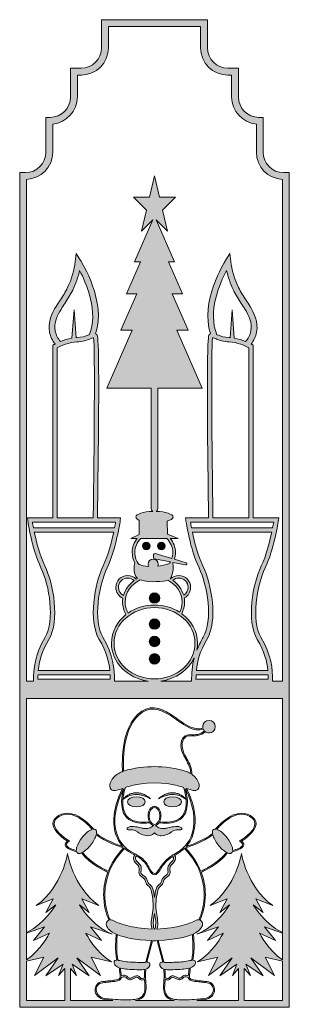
# Model space of a CAD drawing. Header units: centimetres. Extents: x 4.3 to 9.6, y -19.5 to -0.1.
import ezdxf

# ---------------------------------------------------------------- set-up
doc = ezdxf.new("R2010")
doc.units = ezdxf.units.CM
doc.header["$MEASUREMENT"] = 0
doc.layers.add('Layer 1', color=7, linetype='Continuous')

# ---------------------------------------------------------------- blocks, each defined once
blk = doc.blocks.new('block 2')
at = {"layer": 'Layer 1', "true_color": 0x71291b}
h = blk.add_hatch(color=26, dxfattribs=at)
h.dxf.hatch_style = 2
edge = h.paths.add_edge_path()
edge.add_spline(control_points=[(9.515, -3.139), (9.294, -3.139), (9.115, -2.96), (9.115, -2.739), (9.115, -2.739), (9.115, -2.055), (9.115, -2.055), (9.115, -2.055), (9.031, -2.055), (9.031, -2.055), (8.811, -2.055), (8.631, -1.876), (8.631, -1.655), (8.631, -1.655), (8.631, -1.092), (8.631, -1.092), (8.631, -1.092), (8.423, -1.092), (8.423, -1.092), (8.202, -1.092), (8.023, -0.913), (8.023, -0.692), (8.023, -0.692), (8.023, -0.141), (8.023, -0.141), (8.023, -0.141), (5.947, -0.141), (5.947, -0.141), (5.947, -0.141), (5.947, -0.692), (5.947, -0.692), (5.947, -0.913), (5.768, -1.092), (5.547, -1.092), (5.547, -1.092), (5.339, -1.092), (5.339, -1.092), (5.339, -1.092), (5.339, -1.655), (5.339, -1.655), (5.339, -1.876), (5.16, -2.055), (4.939, -2.055), (4.939, -2.055), (4.855, -2.055), (4.855, -2.055), (4.855, -2.055), (4.855, -2.739), (4.855, -2.739), (4.855, -2.96), (4.676, -3.139), (4.455, -3.139), (4.455, -3.139), (4.343, -3.139), (4.343, -3.139), (4.343, -3.139), (4.343, -19.51), (4.343, -19.51), (4.343, -19.51), (5.226, -19.51), (5.226, -19.51), (5.226, -19.51), (5.335, -19.51), (5.335, -19.51), (5.335, -19.51), (8.635, -19.51), (8.635, -19.51), (8.635, -19.51), (8.744, -19.51), (8.744, -19.51), (8.744, -19.51), (9.627, -19.51), (9.627, -19.51), (9.627, -19.51), (9.627, -3.139), (9.627, -3.139), (9.627, -3.139), (9.515, -3.139), (9.515, -3.139)], knot_values=[0, 0, 0, 0, 1, 1, 1, 2, 2, 2, 3, 3, 3, 4, 4, 4, 5, 5, 5, 6, 6, 6, 7, 7, 7, 8, 8, 8, 9, 9, 9, 10, 10, 10, 11, 11, 11, 12, 12, 12, 13, 13, 13, 14, 14, 14, 15, 15, 15, 16, 16, 16, 17, 17, 17, 18, 18, 18, 19, 19, 19, 20, 20, 20, 21, 21, 21, 22, 22, 22, 23, 23, 23, 24, 24, 24, 25, 25, 25, 26, 26, 26, 26], degree=3, periodic=1)
edge = h.paths.add_edge_path()
edge.add_spline(control_points=[(4.989, -2.739), (4.989, -2.739), (4.989, -2.186), (4.989, -2.186), (5.259, -2.161), (5.472, -1.932), (5.472, -1.655), (5.472, -1.655), (5.472, -1.225), (5.472, -1.225), (5.472, -1.225), (5.547, -1.225), (5.547, -1.225), (5.841, -1.225), (6.08, -0.986), (6.08, -0.692), (6.08, -0.692), (6.08, -0.274), (6.08, -0.274), (6.08, -0.274), (7.89, -0.274), (7.89, -0.274), (7.89, -0.274), (7.89, -0.692), (7.89, -0.692), (7.89, -0.986), (8.129, -1.225), (8.423, -1.225), (8.423, -1.225), (8.498, -1.225), (8.498, -1.225), (8.498, -1.225), (8.498, -1.655), (8.498, -1.655), (8.498, -1.932), (8.711, -2.161), (8.982, -2.186), (8.982, -2.186), (8.982, -2.739), (8.982, -2.739), (8.982, -3.026), (9.21, -3.261), (9.494, -3.272), (9.494, -3.272), (9.494, -13.112), (9.494, -13.112), (9.494, -13.112), (9.3, -13.112), (9.3, -13.112), (9.3, -12.862), (9.281, -12.606), (9.073, -12.253), (8.878, -11.921), (8.989, -11.236), (9.155, -10.892), (9.33, -10.528), (9.41, -9.984), (9.414, -9.961), (9.414, -9.961), (9.421, -9.912), (9.421, -9.912), (9.421, -9.912), (8.921, -9.912), (8.921, -9.912), (8.921, -9.912), (8.921, -6.523), (8.921, -6.523), (8.921, -6.523), (8.899, -6.511), (8.899, -6.511), (8.898, -6.51), (8.89, -6.506), (8.878, -6.5), (8.931, -6.435), (8.969, -6.355), (8.987, -6.266), (9.026, -6.071), (8.932, -5.886), (8.858, -5.764), (8.833, -5.723), (8.807, -5.683), (8.781, -5.643), (8.727, -5.56), (8.675, -5.481), (8.634, -5.395), (8.553, -5.224), (8.5, -5.047), (8.482, -4.885), (8.482, -4.885), (8.465, -4.726), (8.465, -4.726), (8.465, -4.726), (8.379, -4.861), (8.379, -4.861), (8.357, -4.895), (7.867, -5.675), (8.085, -6.302), (8.076, -6.306), (8.068, -6.308), (8.06, -6.315), (8.04, -6.332), (7.995, -6.372), (8.045, -9.898), (8.045, -9.898), (8.045, -9.912), (8.045, -9.912), (8.045, -9.912), (7.593, -9.912), (7.593, -9.912), (7.593, -9.912), (7.6, -9.961), (7.6, -9.961), (7.603, -9.984), (7.683, -10.528), (7.858, -10.892), (8.024, -11.236), (8.136, -11.921), (7.94, -12.253), (7.887, -12.344), (7.846, -12.429), (7.815, -12.509), (7.824, -12.464), (7.829, -12.418), (7.829, -12.37), (7.829, -12.137), (7.708, -11.928), (7.519, -11.791), (7.556, -11.719), (7.576, -11.641), (7.576, -11.562), (7.576, -11.534), (7.573, -11.507), (7.569, -11.48), (7.645, -11.441), (7.694, -11.362), (7.694, -11.274), (7.694, -11.146), (7.59, -11.042), (7.461, -11.042), (7.4, -11.042), (7.342, -11.066), (7.299, -11.108), (7.298, -11.107), (7.297, -11.107), (7.295, -11.106), (7.365, -10.993), (7.351, -10.832), (7.345, -10.79), (7.346, -10.789), (7.347, -10.787), (7.347, -10.786), (7.347, -10.786), (7.595, -10.835), (7.595, -10.835), (7.607, -10.838), (7.618, -10.831), (7.621, -10.82), (7.626, -10.808), (7.619, -10.794), (7.606, -10.79), (7.606, -10.79), (7.374, -10.722), (7.374, -10.722), (7.388, -10.681), (7.396, -10.636), (7.396, -10.59), (7.396, -10.486), (7.357, -10.39), (7.295, -10.316), (7.295, -10.316), (7.446, -10.316), (7.446, -10.316), (7.446, -10.316), (7.239, -10.232), (7.239, -10.232), (7.239, -10.232), (7.233, -9.976), (7.233, -9.976), (7.304, -9.956), (7.348, -9.927), (7.348, -9.895), (7.348, -9.837), (7.203, -9.789), (7.018, -9.784), (7.017, -9.784), (7.017, -9.784), (7.017, -9.784), (7.037, -9.769), (7.05, -9.74), (7.05, -9.706), (7.05, -9.706), (7.05, -7.37), (7.05, -7.37), (7.05, -7.37), (7.92, -7.37), (7.92, -7.37), (7.92, -7.37), (7.423, -6.23), (7.423, -6.23), (7.423, -6.23), (7.643, -6.23), (7.643, -6.23), (7.643, -6.23), (7.333, -5.518), (7.333, -5.518), (7.333, -5.518), (7.535, -5.518), (7.535, -5.518), (7.535, -5.518), (7.261, -4.89), (7.261, -4.89), (7.261, -4.89), (7.375, -4.89), (7.375, -4.89), (7.375, -4.89), (7.016, -4.065), (7.016, -4.065), (7.016, -4.065), (7.238, -4.29), (7.238, -4.29), (7.238, -4.29), (7.141, -3.875), (7.141, -3.875), (7.141, -3.875), (7.394, -3.619), (7.394, -3.619), (7.394, -3.619), (7.082, -3.619), (7.082, -3.619), (7.082, -3.619), (6.985, -3.205), (6.985, -3.205), (6.985, -3.205), (6.888, -3.619), (6.888, -3.619), (6.888, -3.619), (6.576, -3.619), (6.576, -3.619), (6.576, -3.619), (6.829, -3.875), (6.829, -3.875), (6.829, -3.875), (6.732, -4.29), (6.732, -4.29), (6.732, -4.29), (6.954, -4.065), (6.954, -4.065), (6.954, -4.065), (6.595, -4.89), (6.595, -4.89), (6.595, -4.89), (6.709, -4.89), (6.709, -4.89), (6.709, -4.89), (6.435, -5.518), (6.435, -5.518), (6.435, -5.518), (6.637, -5.518), (6.637, -5.518), (6.637, -5.518), (6.327, -6.23), (6.327, -6.23), (6.327, -6.23), (6.547, -6.23), (6.547, -6.23), (6.547, -6.23), (6.05, -7.37), (6.05, -7.37), (6.05, -7.37), (6.92, -7.37), (6.92, -7.37), (6.92, -7.37), (6.92, -9.706), (6.92, -9.706), (6.92, -9.74), (6.933, -9.769), (6.953, -9.784), (6.953, -9.784), (6.953, -9.784), (6.952, -9.784), (6.766, -9.789), (6.619, -9.837), (6.619, -9.895), (6.619, -9.919), (6.644, -9.941), (6.686, -9.96), (6.686, -9.96), (6.686, -10.237), (6.686, -10.237), (6.686, -10.237), (6.521, -10.316), (6.521, -10.316), (6.521, -10.316), (6.648, -10.316), (6.648, -10.316), (6.585, -10.39), (6.547, -10.486), (6.547, -10.59), (6.547, -10.666), (6.567, -10.736), (6.602, -10.798), (6.552, -10.956), (6.619, -11.062), (6.649, -11.1), (6.642, -11.104), (6.634, -11.109), (6.627, -11.113), (6.583, -11.068), (6.523, -11.042), (6.46, -11.042), (6.331, -11.042), (6.227, -11.146), (6.227, -11.274), (6.227, -11.367), (6.282, -11.449), (6.365, -11.486), (6.361, -11.511), (6.359, -11.536), (6.359, -11.562), (6.359, -11.648), (6.382, -11.733), (6.426, -11.809), (6.251, -11.947), (6.141, -12.147), (6.141, -12.37), (6.141, -12.747), (6.456, -13.06), (6.864, -13.112), (6.864, -13.112), (6.2, -13.112), (6.2, -13.112), (6.2, -12.862), (6.18, -12.606), (5.973, -12.253), (5.777, -11.921), (5.889, -11.236), (6.055, -10.892), (6.23, -10.528), (6.31, -9.984), (6.314, -9.961), (6.314, -9.961), (6.321, -9.912), (6.321, -9.912), (6.321, -9.912), (5.868, -9.912), (5.868, -9.912), (5.868, -9.912), (5.868, -9.898), (5.868, -9.898), (5.919, -6.372), (5.873, -6.332), (5.853, -6.315), (5.846, -6.308), (5.837, -6.306), (5.829, -6.302), (6.046, -5.675), (5.557, -4.895), (5.535, -4.861), (5.535, -4.861), (5.449, -4.726), (5.449, -4.726), (5.449, -4.726), (5.431, -4.885), (5.431, -4.885), (5.413, -5.047), (5.361, -5.224), (5.279, -5.395), (5.238, -5.481), (5.187, -5.56), (5.132, -5.643), (5.106, -5.683), (5.08, -5.723), (5.055, -5.764), (4.981, -5.886), (4.887, -6.071), (4.926, -6.266), (4.944, -6.355), (4.983, -6.435), (5.035, -6.5), (5.024, -6.506), (5.016, -6.51), (5.014, -6.511), (5.014, -6.511), (4.992, -6.523), (4.992, -6.523), (4.992, -6.523), (4.992, -9.912), (4.992, -9.912), (4.992, -9.912), (4.493, -9.912), (4.493, -9.912), (4.493, -9.912), (4.5, -9.961), (4.5, -9.961), (4.503, -9.984), (4.583, -10.528), (4.759, -10.892), (4.924, -11.236), (5.036, -11.921), (4.841, -12.253), (4.633, -12.606), (4.614, -12.862), (4.613, -13.112), (4.613, -13.112), (4.476, -13.112), (4.476, -13.112), (4.476, -13.112), (4.476, -3.272), (4.476, -3.272), (4.761, -3.261), (4.989, -3.026), (4.989, -2.739)], knot_values=[0, 0, 0, 0, 1, 1, 1, 2, 2, 2, 3, 3, 3, 4, 4, 4, 5, 5, 5, 6, 6, 6, 7, 7, 7, 8, 8, 8, 9, 9, 9, 10, 10, 10, 11, 11, 11, 12, 12, 12, 13, 13, 13, 14, 14, 14, 15, 15, 15, 16, 16, 16, 17, 17, 17, 18, 18, 18, 19, 19, 19, 20, 20, 20, 21, 21, 21, 22, 22, 22, 23, 23, 23, 24, 24, 24, 25, 25, 25, 26, 26, 26, 27, 27, 27, 28, 28, 28, 29, 29, 29, 30, 30, 30, 31, 31, 31, 32, 32, 32, 33, 33, 33, 34, 34, 34, 35, 35, 35, 36, 36, 36, 37, 37, 37, 38, 38, 38, 39, 39, 39, 40, 40, 40, 41, 41, 41, 42, 42, 42, 43, 43, 43, 44, 44, 44, 45, 45, 45, 46, 46, 46, 47, 47, 47, 48, 48, 48, 49, 49, 49, 50, 50, 50, 51, 51, 51, 52, 52, 52, 53, 53, 53, 54, 54, 54, 55, 55, 55, 56, 56, 56, 57, 57, 57, 58, 58, 58, 59, 59, 59, 60, 60, 60, 61, 61, 61, 62, 62, 62, 63, 63, 63, 64, 64, 64, 65, 65, 65, 66, 66, 66, 67, 67, 67, 68, 68, 68, 69, 69, 69, 70, 70, 70, 71, 71, 71, 72, 72, 72, 73, 73, 73, 74, 74, 74, 75, 75, 75, 76, 76, 76, 77, 77, 77, 78, 78, 78, 79, 79, 79, 80, 80, 80, 81, 81, 81, 82, 82, 82, 83, 83, 83, 84, 84, 84, 85, 85, 85, 86, 86, 86, 87, 87, 87, 88, 88, 88, 89, 89, 89, 90, 90, 90, 91, 91, 91, 92, 92, 92, 93, 93, 93, 94, 94, 94, 95, 95, 95, 96, 96, 96, 97, 97, 97, 98, 98, 98, 99, 99, 99, 100, 100, 100, 101, 101, 101, 102, 102, 102, 103, 103, 103, 104, 104, 104, 105, 105, 105, 106, 106, 106, 107, 107, 107, 108, 108, 108, 109, 109, 109, 110, 110, 110, 111, 111, 111, 112, 112, 112, 113, 113, 113, 114, 114, 114, 115, 115, 115, 116, 116, 116, 117, 117, 117, 118, 118, 118, 119, 119, 119, 120, 120, 120, 121, 121, 121, 122, 122, 122, 123, 123, 123, 124, 124, 124, 125, 125, 125, 126, 126, 126, 127, 127, 127, 128, 128, 128, 129, 129, 129, 130, 130, 130, 131, 131, 131, 132, 132, 132, 133, 133, 133, 134, 134, 134, 135, 135, 135, 136, 136, 136, 137, 137, 137, 137], degree=3, periodic=1)
edge = h.paths.add_edge_path()
edge.add_spline(control_points=[(6.703, -11.129), (6.908, -11.19), (7.157, -11.153), (7.246, -11.136), (7.413, -11.221), (7.526, -11.38), (7.526, -11.562), (7.526, -11.632), (7.509, -11.699), (7.477, -11.762), (7.338, -11.673), (7.169, -11.621), (6.985, -11.621), (6.79, -11.621), (6.61, -11.68), (6.467, -11.779), (6.429, -11.712), (6.409, -11.637), (6.409, -11.562), (6.409, -11.375), (6.528, -11.212), (6.703, -11.129)], knot_values=[0, 0, 0, 0, 1, 1, 1, 2, 2, 2, 3, 3, 3, 4, 4, 4, 5, 5, 5, 6, 6, 6, 7, 7, 7, 7], degree=3, periodic=1)
edge = h.paths.add_edge_path()
edge.add_spline(control_points=[(6.375, -11.436), (6.316, -11.405), (6.277, -11.343), (6.277, -11.274), (6.277, -11.174), (6.359, -11.092), (6.46, -11.092), (6.506, -11.092), (6.55, -11.11), (6.584, -11.142), (6.482, -11.215), (6.407, -11.318), (6.375, -11.436)], knot_values=[0, 0, 0, 0, 1, 1, 1, 2, 2, 2, 3, 3, 3, 4, 4, 4, 4], degree=3, periodic=1)
edge = h.paths.add_edge_path()
edge.add_spline(control_points=[(6.984, -10.714), (6.984, -10.714), (7.296, -10.776), (7.296, -10.776), (7.29, -10.786), (7.284, -10.795), (7.278, -10.804), (7.196, -10.832), (7.12, -10.848), (7.05, -10.857), (7.055, -10.845), (7.058, -10.832), (7.058, -10.818), (7.058, -10.763), (7.014, -10.719), (6.96, -10.719), (6.905, -10.719), (6.861, -10.763), (6.861, -10.818), (6.861, -10.833), (6.865, -10.849), (6.872, -10.862), (6.793, -10.857), (6.729, -10.843), (6.683, -10.828), (6.63, -10.764), (6.597, -10.681), (6.597, -10.59), (6.597, -10.482), (6.644, -10.385), (6.717, -10.316), (6.717, -10.316), (7.225, -10.316), (7.225, -10.316), (7.299, -10.385), (7.345, -10.482), (7.345, -10.59), (7.345, -10.632), (7.338, -10.671), (7.326, -10.708), (7.326, -10.708), (6.996, -10.611), (6.996, -10.611), (6.981, -10.607), (6.966, -10.618), (6.966, -10.633), (6.966, -10.633), (6.965, -10.691), (6.965, -10.691), (6.965, -10.702), (6.973, -10.712), (6.984, -10.714)], knot_values=[0, 0, 0, 0, 1, 1, 1, 2, 2, 2, 3, 3, 3, 4, 4, 4, 5, 5, 5, 6, 6, 6, 7, 7, 7, 8, 8, 8, 9, 9, 9, 10, 10, 10, 11, 11, 11, 12, 12, 12, 13, 13, 13, 14, 14, 14, 15, 15, 15, 16, 16, 16, 17, 17, 17, 17], degree=3, periodic=1)
edge = h.paths.add_edge_path()
edge.add_spline(control_points=[(7.343, -11.136), (7.376, -11.108), (7.417, -11.092), (7.461, -11.092), (7.562, -11.092), (7.644, -11.174), (7.644, -11.274), (7.644, -11.338), (7.61, -11.397), (7.557, -11.429), (7.524, -11.311), (7.447, -11.209), (7.343, -11.136)], knot_values=[0, 0, 0, 0, 1, 1, 1, 2, 2, 2, 3, 3, 3, 4, 4, 4, 4], degree=3, periodic=1)
edge = h.paths.add_edge_path()
edge.add_spline(control_points=[(6.985, -11.671), (7.423, -11.671), (7.779, -11.985), (7.779, -12.37), (7.779, -12.756), (7.423, -13.07), (6.985, -13.07), (6.547, -13.07), (6.191, -12.756), (6.191, -12.37), (6.191, -11.985), (6.547, -11.671), (6.985, -11.671)], knot_values=[0, 0, 0, 0, 1, 1, 1, 2, 2, 2, 3, 3, 3, 4, 4, 4, 4], degree=3, periodic=1)
edge = h.paths.add_edge_path()
edge.add_spline(control_points=[(7.766, -12.654), (7.72, -12.821), (7.714, -12.967), (7.713, -13.112), (7.713, -13.112), (7.106, -13.112), (7.106, -13.112), (7.406, -13.074), (7.655, -12.895), (7.766, -12.654)], knot_values=[0, 0, 0, 0, 1, 1, 1, 2, 2, 2, 3, 3, 3, 3], degree=3, periodic=1)
edge = h.paths.add_edge_path()
edge.add_spline(control_points=[(8.192, -6.402), (8.254, -6.426), (8.339, -6.458), (8.449, -6.46), (8.6, -6.462), (8.776, -6.544), (8.837, -6.574), (8.837, -6.574), (8.837, -9.912), (8.837, -9.912), (8.837, -9.912), (8.13, -9.912), (8.13, -9.912), (8.13, -9.912), (8.13, -9.898), (8.13, -9.898), (8.111, -8.579), (8.094, -6.598), (8.123, -6.379), (8.138, -6.382), (8.169, -6.393), (8.192, -6.402)], knot_values=[0, 0, 0, 0, 1, 1, 1, 2, 2, 2, 3, 3, 3, 4, 4, 4, 5, 5, 5, 6, 6, 6, 7, 7, 7, 7], degree=3, periodic=1)
edge = h.paths.add_edge_path()
edge.add_spline(control_points=[(8.397, -5.057), (8.426, -5.184), (8.472, -5.316), (8.532, -5.444), (8.577, -5.537), (8.633, -5.622), (8.687, -5.705), (8.712, -5.744), (8.737, -5.783), (8.762, -5.823), (8.826, -5.928), (8.908, -6.087), (8.876, -6.244), (8.86, -6.324), (8.821, -6.399), (8.77, -6.451), (8.707, -6.426), (8.628, -6.399), (8.547, -6.385), (8.547, -6.385), (8.507, -5.828), (8.507, -5.828), (8.507, -5.828), (8.468, -6.377), (8.468, -6.377), (8.462, -6.376), (8.456, -6.375), (8.45, -6.375), (8.356, -6.374), (8.282, -6.346), (8.222, -6.323), (8.218, -6.321), (8.214, -6.32), (8.209, -6.318), (8.022, -5.88), (8.264, -5.313), (8.397, -5.057)], knot_values=[0, 0, 0, 0, 1, 1, 1, 2, 2, 2, 3, 3, 3, 4, 4, 4, 5, 5, 5, 6, 6, 6, 7, 7, 7, 8, 8, 8, 9, 9, 9, 10, 10, 10, 11, 11, 11, 12, 12, 12, 12], degree=3, periodic=1)
edge = h.paths.add_edge_path()
edge.add_spline(control_points=[(9.322, -9.997), (9.318, -10.024), (9.311, -10.062), (9.302, -10.107), (9.302, -10.107), (7.711, -10.107), (7.711, -10.107), (7.703, -10.062), (7.696, -10.024), (7.691, -9.997), (7.691, -9.997), (9.322, -9.997), (9.322, -9.997)], knot_values=[0, 0, 0, 0, 1, 1, 1, 2, 2, 2, 3, 3, 3, 4, 4, 4, 4], degree=3, periodic=1)
edge = h.paths.add_edge_path()
edge.add_spline(control_points=[(9.285, -10.191), (9.245, -10.383), (9.177, -10.652), (9.079, -10.855), (8.908, -11.209), (8.782, -11.926), (9, -12.296), (9.142, -12.537), (9.191, -12.725), (9.207, -12.903), (9.207, -12.903), (7.806, -12.903), (7.806, -12.903), (7.823, -12.725), (7.872, -12.537), (8.014, -12.296), (8.231, -11.926), (8.105, -11.209), (7.935, -10.855), (7.837, -10.652), (7.769, -10.383), (7.728, -10.191), (7.728, -10.191), (9.285, -10.191), (9.285, -10.191)], knot_values=[0, 0, 0, 0, 1, 1, 1, 2, 2, 2, 3, 3, 3, 4, 4, 4, 5, 5, 5, 6, 6, 6, 7, 7, 7, 8, 8, 8, 8], degree=3, periodic=1)
edge = h.paths.add_edge_path()
edge.add_spline(control_points=[(7.798, -13.078), (7.799, -13.047), (7.799, -13.018), (7.8, -12.988), (7.8, -12.988), (9.213, -12.988), (9.213, -12.988), (9.214, -13.018), (9.215, -13.047), (9.215, -13.078), (9.215, -13.078), (7.798, -13.078), (7.798, -13.078)], knot_values=[0, 0, 0, 0, 1, 1, 1, 2, 2, 2, 3, 3, 3, 4, 4, 4, 4], degree=3, periodic=1)
edge = h.paths.add_edge_path()
edge.add_spline(control_points=[(5.704, -6.318), (5.7, -6.32), (5.696, -6.321), (5.691, -6.323), (5.632, -6.346), (5.558, -6.374), (5.463, -6.375), (5.457, -6.375), (5.452, -6.376), (5.446, -6.377), (5.446, -6.377), (5.407, -5.828), (5.407, -5.828), (5.407, -5.828), (5.367, -6.385), (5.367, -6.385), (5.285, -6.399), (5.206, -6.426), (5.143, -6.451), (5.092, -6.399), (5.054, -6.324), (5.037, -6.244), (5.006, -6.087), (5.088, -5.928), (5.152, -5.823), (5.176, -5.783), (5.201, -5.744), (5.227, -5.705), (5.281, -5.622), (5.337, -5.537), (5.381, -5.444), (5.442, -5.316), (5.488, -5.184), (5.516, -5.057), (5.649, -5.313), (5.892, -5.88), (5.704, -6.318)], knot_values=[0, 0, 0, 0, 1, 1, 1, 2, 2, 2, 3, 3, 3, 4, 4, 4, 5, 5, 5, 6, 6, 6, 7, 7, 7, 8, 8, 8, 9, 9, 9, 10, 10, 10, 11, 11, 11, 12, 12, 12, 12], degree=3, periodic=1)
edge = h.paths.add_edge_path()
edge.add_spline(control_points=[(5.79, -6.379), (5.819, -6.598), (5.803, -8.579), (5.783, -9.898), (5.783, -9.898), (5.783, -9.912), (5.783, -9.912), (5.783, -9.912), (5.077, -9.912), (5.077, -9.912), (5.077, -9.912), (5.077, -6.574), (5.077, -6.574), (5.138, -6.544), (5.314, -6.462), (5.464, -6.46), (5.574, -6.458), (5.659, -6.426), (5.721, -6.402), (5.745, -6.393), (5.775, -6.382), (5.79, -6.379)], knot_values=[0, 0, 0, 0, 1, 1, 1, 2, 2, 2, 3, 3, 3, 4, 4, 4, 5, 5, 5, 6, 6, 6, 7, 7, 7, 7], degree=3, periodic=1)
edge = h.paths.add_edge_path()
edge.add_spline(control_points=[(6.222, -9.997), (6.218, -10.024), (6.211, -10.062), (6.202, -10.107), (6.202, -10.107), (4.611, -10.107), (4.611, -10.107), (4.602, -10.062), (4.596, -10.024), (4.591, -9.997), (4.591, -9.997), (6.222, -9.997), (6.222, -9.997)], knot_values=[0, 0, 0, 0, 1, 1, 1, 2, 2, 2, 3, 3, 3, 4, 4, 4, 4], degree=3, periodic=1)
edge = h.paths.add_edge_path()
edge.add_spline(control_points=[(6.185, -10.191), (6.145, -10.383), (6.076, -10.652), (5.979, -10.855), (5.808, -11.209), (5.682, -11.926), (5.9, -12.296), (6.042, -12.537), (6.091, -12.725), (6.107, -12.903), (6.107, -12.903), (4.706, -12.903), (4.706, -12.903), (4.723, -12.725), (4.772, -12.537), (4.913, -12.296), (5.131, -11.926), (5.005, -11.209), (4.835, -10.855), (4.737, -10.652), (4.669, -10.383), (4.628, -10.191), (4.628, -10.191), (6.185, -10.191), (6.185, -10.191)], knot_values=[0, 0, 0, 0, 1, 1, 1, 2, 2, 2, 3, 3, 3, 4, 4, 4, 5, 5, 5, 6, 6, 6, 7, 7, 7, 8, 8, 8, 8], degree=3, periodic=1)
edge = h.paths.add_edge_path()
edge.add_spline(control_points=[(6.113, -12.988), (6.114, -13.018), (6.115, -13.047), (6.115, -13.078), (6.115, -13.078), (4.698, -13.078), (4.698, -13.078), (4.698, -13.047), (4.699, -13.018), (4.701, -12.988), (4.701, -12.988), (6.113, -12.988), (6.113, -12.988)], knot_values=[0, 0, 0, 0, 1, 1, 1, 2, 2, 2, 3, 3, 3, 4, 4, 4, 4], degree=3, periodic=1)
edge = h.paths.add_edge_path()
edge.add_spline(control_points=[(4.924, -18.054), (4.919, -18.065), (4.748, -18.405), (4.476, -18.581), (4.476, -18.581), (4.476, -18.054), (4.476, -18.054), (4.476, -18.054), (4.831, -17.93), (4.831, -17.93), (4.831, -17.93), (4.613, -18.202), (4.613, -18.202), (4.613, -18.202), (4.924, -18.054), (4.924, -18.054)], knot_values=[0, 0, 0, 0, 1, 1, 1, 2, 2, 2, 3, 3, 3, 4, 4, 4, 5, 5, 5, 5], degree=3, periodic=1)
h.paths.add_polyline_path([(4.476, -19.377), (4.476, -18.604), (4.816, -18.528), (4.633, -18.889), (5.097, -18.543), (4.855, -18.894), (5.191, -18.667), (5.102, -18.884), (5.226, -18.751), (5.226, -19.377)])
edge = h.paths.add_edge_path()
edge.add_spline(control_points=[(5.305, -16.242), (5.302, -16.241), (5.016, -16.071), (5.015, -15.912), (5.014, -15.858), (5.048, -15.81), (5.115, -15.77), (5.389, -15.605), (5.695, -15.941), (5.762, -16.02), (5.705, -16.038), (5.631, -16.098), (5.563, -16.187), (5.517, -16.247), (5.481, -16.309), (5.463, -16.364), (5.455, -16.39), (5.451, -16.414), (5.452, -16.433), (5.393, -16.419), (5.267, -16.38), (5.257, -16.328), (5.253, -16.308), (5.27, -16.285), (5.305, -16.261), (5.305, -16.261), (5.32, -16.251), (5.32, -16.251), (5.32, -16.251), (5.305, -16.242), (5.305, -16.242)], knot_values=[0, 0, 0, 0, 1, 1, 1, 2, 2, 2, 3, 3, 3, 4, 4, 4, 5, 5, 5, 6, 6, 6, 7, 7, 7, 8, 8, 8, 9, 9, 9, 10, 10, 10, 10], degree=3, periodic=1)
edge = h.paths.add_edge_path()
edge.add_spline(control_points=[(5.738, -16.322), (5.792, -16.252), (5.828, -16.183), (5.843, -16.128), (6.033, -16.275), (6.301, -16.36), (6.376, -16.382), (6.231, -16.539), (6.137, -16.695), (6.078, -16.843), (6.038, -16.825), (5.755, -16.696), (5.575, -16.473), (5.625, -16.446), (5.683, -16.393), (5.738, -16.322)], knot_values=[0, 0, 0, 0, 1, 1, 1, 2, 2, 2, 3, 3, 3, 4, 4, 4, 5, 5, 5, 5], degree=3, periodic=1)
edge = h.paths.add_edge_path()
edge.add_spline(control_points=[(7.11, -15.757), (7.11, -15.653), (7.054, -15.568), (6.985, -15.568), (6.916, -15.568), (6.86, -15.653), (6.86, -15.757), (6.86, -15.799), (6.869, -15.838), (6.884, -15.87), (6.672, -15.897), (6.521, -15.859), (6.439, -15.756), (6.297, -15.579), (6.394, -15.262), (6.416, -15.199), (6.454, -15.186), (6.496, -15.174), (6.541, -15.162), (6.587, -15.15), (6.997, -15.052), (7.429, -15.162), (7.474, -15.174), (7.516, -15.186), (7.554, -15.199), (7.576, -15.262), (7.673, -15.579), (7.531, -15.756), (7.449, -15.859), (7.299, -15.897), (7.085, -15.87), (7.101, -15.838), (7.11, -15.799), (7.11, -15.757)], knot_values=[0, 0, 0, 0, 1, 1, 1, 2, 2, 2, 3, 3, 3, 4, 4, 4, 5, 5, 5, 6, 6, 6, 7, 7, 7, 8, 8, 8, 9, 9, 9, 10, 10, 10, 11, 11, 11, 11], degree=3, periodic=1)
edge = h.paths.add_edge_path()
edge.add_spline(control_points=[(6.985, -15.924), (6.928, -15.924), (6.882, -15.849), (6.882, -15.757), (6.882, -15.665), (6.928, -15.591), (6.985, -15.591), (7.042, -15.591), (7.088, -15.665), (7.088, -15.757), (7.088, -15.849), (7.042, -15.924), (6.985, -15.924)], knot_values=[0, 0, 0, 0, 1, 1, 1, 2, 2, 2, 3, 3, 3, 4, 4, 4, 4], degree=3, periodic=1)
edge = h.paths.add_edge_path()
edge.add_spline(control_points=[(6.983, -14.79), (6.815, -14.793), (6.579, -14.811), (6.38, -14.88), (6.373, -14.782), (6.333, -13.993), (6.748, -13.721), (6.953, -13.587), (7.167, -13.696), (7.367, -13.833), (7.39, -13.849), (7.413, -13.865), (7.438, -13.883), (7.585, -13.989), (7.753, -14.109), (7.943, -14.056), (7.948, -14.067), (7.954, -14.077), (7.962, -14.086), (7.961, -14.087), (7.96, -14.088), (7.959, -14.089), (7.891, -14.169), (7.78, -14.166), (7.682, -14.163), (7.636, -14.161), (7.595, -14.177), (7.564, -14.208), (7.524, -14.247), (7.501, -14.309), (7.502, -14.373), (7.504, -14.451), (7.535, -14.523), (7.562, -14.577), (7.574, -14.6), (7.587, -14.623), (7.599, -14.645), (7.648, -14.735), (7.698, -14.826), (7.695, -14.927), (7.675, -14.915), (7.653, -14.904), (7.63, -14.895), (7.422, -14.813), (7.163, -14.793), (6.983, -14.79)], knot_values=[0, 0, 0, 0, 1, 1, 1, 2, 2, 2, 3, 3, 3, 4, 4, 4, 5, 5, 5, 6, 6, 6, 7, 7, 7, 8, 8, 8, 9, 9, 9, 10, 10, 10, 11, 11, 11, 12, 12, 12, 13, 13, 13, 14, 14, 14, 15, 15, 15, 15], degree=3, periodic=1)
edge = h.paths.add_edge_path()
edge.add_spline(control_points=[(6.383, -15.224), (6.351, -15.331), (6.288, -15.604), (6.421, -15.77), (6.491, -15.857), (6.604, -15.901), (6.759, -15.901), (6.802, -15.901), (6.848, -15.898), (6.896, -15.891), (6.915, -15.918), (6.938, -15.937), (6.964, -15.943), (6.939, -15.972), (6.879, -16.023), (6.785, -16.004), (6.765, -16), (6.745, -15.995), (6.725, -15.991), (6.621, -15.967), (6.522, -15.944), (6.454, -15.99), (6.446, -15.995), (6.443, -16.005), (6.446, -16.014), (6.449, -16.023), (6.457, -16.029), (6.467, -16.028), (6.513, -16.026), (6.598, -16.028), (6.65, -16.071), (6.703, -16.115), (6.805, -16.155), (6.888, -16.143), (6.93, -16.137), (6.963, -16.117), (6.985, -16.086), (7.007, -16.117), (7.04, -16.137), (7.082, -16.143), (7.092, -16.145), (7.103, -16.145), (7.114, -16.145), (7.189, -16.145), (7.273, -16.11), (7.32, -16.071), (7.372, -16.028), (7.457, -16.026), (7.503, -16.028), (7.513, -16.028), (7.521, -16.023), (7.524, -16.014), (7.527, -16.005), (7.524, -15.995), (7.516, -15.99), (7.448, -15.944), (7.349, -15.967), (7.245, -15.991), (7.225, -15.995), (7.205, -16), (7.185, -16.004), (7.091, -16.023), (7.031, -15.972), (7.006, -15.943), (7.032, -15.937), (7.055, -15.918), (7.074, -15.891), (7.122, -15.898), (7.168, -15.901), (7.211, -15.901), (7.366, -15.901), (7.479, -15.857), (7.549, -15.77), (7.682, -15.604), (7.619, -15.332), (7.587, -15.225), (7.646, -15.331), (7.694, -15.455), (7.726, -15.586), (7.796, -15.871), (7.757, -16.129), (7.615, -16.312), (7.573, -16.367), (7.52, -16.416), (7.457, -16.458), (7.432, -16.474), (7.406, -16.49), (7.38, -16.504), (7.373, -16.509), (7.366, -16.513), (7.359, -16.517), (7.351, -16.521), (7.343, -16.526), (7.336, -16.53), (7.311, -16.545), (7.287, -16.561), (7.264, -16.58), (7.167, -16.658), (7.115, -16.74), (7.076, -16.8), (7.042, -16.853), (7.019, -16.889), (6.986, -16.889), (6.986, -16.889), (6.985, -16.889), (6.985, -16.889), (6.938, -16.888), (6.9, -16.812), (6.872, -16.756), (6.861, -16.733), (6.851, -16.714), (6.842, -16.7), (6.793, -16.629), (6.725, -16.57), (6.634, -16.518), (6.615, -16.507), (6.596, -16.497), (6.577, -16.486), (6.514, -16.452), (6.454, -16.42), (6.402, -16.366), (6.402, -16.366), (6.402, -16.366), (6.402, -16.366), (6.402, -16.366), (6.402, -16.366), (6.402, -16.366), (6.4, -16.364), (6.397, -16.362), (6.396, -16.36), (6.347, -16.307), (6.307, -16.249), (6.277, -16.185), (6.226, -16.075), (6.203, -15.95), (6.21, -15.811), (6.219, -15.629), (6.275, -15.433), (6.373, -15.245), (6.376, -15.238), (6.38, -15.231), (6.383, -15.224)], knot_values=[0, 0, 0, 0, 1, 1, 1, 2, 2, 2, 3, 3, 3, 4, 4, 4, 5, 5, 5, 6, 6, 6, 7, 7, 7, 8, 8, 8, 9, 9, 9, 10, 10, 10, 11, 11, 11, 12, 12, 12, 13, 13, 13, 14, 14, 14, 15, 15, 15, 16, 16, 16, 17, 17, 17, 18, 18, 18, 19, 19, 19, 20, 20, 20, 21, 21, 21, 22, 22, 22, 23, 23, 23, 24, 24, 24, 25, 25, 25, 26, 26, 26, 27, 27, 27, 28, 28, 28, 29, 29, 29, 30, 30, 30, 31, 31, 31, 32, 32, 32, 33, 33, 33, 34, 34, 34, 35, 35, 35, 36, 36, 36, 37, 37, 37, 38, 38, 38, 39, 39, 39, 40, 40, 40, 41, 41, 41, 42, 42, 42, 43, 43, 43, 44, 44, 44, 45, 45, 45, 46, 46, 46, 47, 47, 47, 47], degree=3, periodic=1)
edge = h.paths.add_edge_path()
edge.add_spline(control_points=[(8.665, -16.261), (8.7, -16.285), (8.717, -16.308), (8.713, -16.328), (8.703, -16.38), (8.577, -16.419), (8.518, -16.433), (8.519, -16.414), (8.515, -16.39), (8.506, -16.364), (8.489, -16.309), (8.453, -16.247), (8.407, -16.187), (8.339, -16.098), (8.265, -16.038), (8.208, -16.02), (8.275, -15.941), (8.581, -15.605), (8.855, -15.77), (8.922, -15.81), (8.956, -15.858), (8.955, -15.912), (8.955, -16.071), (8.668, -16.241), (8.665, -16.242), (8.665, -16.242), (8.65, -16.251), (8.65, -16.251), (8.65, -16.251), (8.665, -16.261), (8.665, -16.261)], knot_values=[0, 0, 0, 0, 1, 1, 1, 2, 2, 2, 3, 3, 3, 4, 4, 4, 5, 5, 5, 6, 6, 6, 7, 7, 7, 8, 8, 8, 9, 9, 9, 10, 10, 10, 10], degree=3, periodic=1)
edge = h.paths.add_edge_path()
edge.add_spline(control_points=[(8.232, -16.322), (8.286, -16.393), (8.345, -16.446), (8.395, -16.473), (8.215, -16.696), (7.932, -16.825), (7.892, -16.843), (7.833, -16.695), (7.74, -16.539), (7.594, -16.382), (7.669, -16.36), (7.937, -16.275), (8.127, -16.128), (8.142, -16.183), (8.178, -16.252), (8.232, -16.322)], knot_values=[0, 0, 0, 0, 1, 1, 1, 2, 2, 2, 3, 3, 3, 4, 4, 4, 5, 5, 5, 5], degree=3, periodic=1)
edge = h.paths.add_edge_path()
edge.add_spline(control_points=[(7.462, -19.362), (7.355, -19.357), (7.237, -19.341), (7.2, -19.233), (7.177, -19.168), (7.184, -19.093), (7.189, -19.033), (7.19, -19.011), (7.192, -18.988), (7.193, -18.965), (7.196, -18.964), (7.2, -18.965), (7.205, -18.966), (7.213, -18.969), (7.221, -18.973), (7.23, -18.975), (7.254, -18.982), (7.276, -18.972), (7.294, -18.955), (7.303, -18.947), (7.312, -18.937), (7.322, -18.928), (7.335, -18.918), (7.344, -18.919), (7.359, -18.926), (7.379, -18.934), (7.398, -18.945), (7.418, -18.954), (7.438, -18.963), (7.46, -18.971), (7.482, -18.97), (7.506, -18.969), (7.524, -18.957), (7.54, -18.941), (7.558, -18.924), (7.576, -18.912), (7.602, -18.913), (7.618, -18.913), (7.634, -18.919), (7.647, -18.927), (7.648, -18.928), (7.648, -18.928), (7.649, -18.929), (7.651, -18.939), (7.655, -18.948), (7.662, -18.957), (7.689, -18.99), (7.738, -18.997), (7.778, -19.002), (7.785, -19.002), (7.792, -19.003), (7.799, -19.004), (7.833, -19.009), (7.867, -19.013), (7.9, -19.017), (7.918, -19.019), (7.935, -19.021), (7.952, -19.023), (7.961, -19.025), (7.97, -19.026), (7.98, -19.026), (8.022, -19.03), (8.065, -19.035), (8.095, -19.063), (8.146, -19.112), (8.156, -19.191), (8.119, -19.248), (8.08, -19.308), (8.005, -19.34), (7.89, -19.348), (7.89, -19.348), (7.864, -19.35), (7.864, -19.35), (7.732, -19.36), (7.596, -19.37), (7.462, -19.362)], knot_values=[0, 0, 0, 0, 1, 1, 1, 2, 2, 2, 3, 3, 3, 4, 4, 4, 5, 5, 5, 6, 6, 6, 7, 7, 7, 8, 8, 8, 9, 9, 9, 10, 10, 10, 11, 11, 11, 12, 12, 12, 13, 13, 13, 14, 14, 14, 15, 15, 15, 16, 16, 16, 17, 17, 17, 18, 18, 18, 19, 19, 19, 20, 20, 20, 21, 21, 21, 22, 22, 22, 23, 23, 23, 24, 24, 24, 25, 25, 25, 25], degree=3, periodic=1)
edge = h.paths.add_edge_path()
edge.add_spline(control_points=[(7.657, -18.819), (7.656, -18.827), (7.654, -18.836), (7.652, -18.847), (7.65, -18.861), (7.647, -18.877), (7.647, -18.892), (7.646, -18.892), (7.646, -18.892), (7.645, -18.892), (7.619, -18.88), (7.59, -18.878), (7.563, -18.888), (7.544, -18.896), (7.53, -18.909), (7.515, -18.923), (7.499, -18.937), (7.482, -18.942), (7.462, -18.937), (7.423, -18.928), (7.391, -18.9), (7.352, -18.891), (7.331, -18.886), (7.314, -18.895), (7.298, -18.908), (7.282, -18.922), (7.266, -18.949), (7.242, -18.946), (7.226, -18.944), (7.212, -18.934), (7.195, -18.933), (7.195, -18.933), (7.195, -18.933), (7.195, -18.933), (7.197, -18.881), (7.195, -18.825), (7.189, -18.767), (7.22, -18.773), (7.253, -18.775), (7.285, -18.775), (7.3, -18.775), (7.315, -18.774), (7.331, -18.774), (7.331, -18.774), (7.345, -18.774), (7.345, -18.774), (7.405, -18.772), (7.465, -18.769), (7.525, -18.764), (7.566, -18.76), (7.613, -18.755), (7.66, -18.743), (7.662, -18.742), (7.664, -18.742), (7.666, -18.741), (7.662, -18.767), (7.659, -18.793), (7.657, -18.819)], knot_values=[0, 0, 0, 0, 1, 1, 1, 2, 2, 2, 3, 3, 3, 4, 4, 4, 5, 5, 5, 6, 6, 6, 7, 7, 7, 8, 8, 8, 9, 9, 9, 10, 10, 10, 11, 11, 11, 12, 12, 12, 13, 13, 13, 14, 14, 14, 15, 15, 15, 16, 16, 16, 17, 17, 17, 18, 18, 18, 19, 19, 19, 19], degree=3, periodic=1)
edge = h.paths.add_edge_path()
edge.add_spline(control_points=[(7.398, -18.628), (7.358, -18.629), (7.313, -18.63), (7.257, -18.629), (7.234, -18.629), (7.21, -18.629), (7.187, -18.629), (7.183, -18.629), (7.177, -18.629), (7.171, -18.628), (7.171, -18.628), (7.17, -18.628), (7.17, -18.628), (7.17, -18.628), (7.058, -18.203), (7.058, -18.203), (7.388, -18.184), (7.597, -18.137), (7.727, -18.08), (7.732, -18.137), (7.755, -18.414), (7.714, -18.588), (7.708, -18.589), (7.702, -18.59), (7.696, -18.592), (7.69, -18.593), (7.684, -18.595), (7.679, -18.596), (7.596, -18.614), (7.507, -18.624), (7.398, -18.628)], knot_values=[0, 0, 0, 0, 1, 1, 1, 2, 2, 2, 3, 3, 3, 4, 4, 4, 5, 5, 5, 6, 6, 6, 7, 7, 7, 8, 8, 8, 9, 9, 9, 10, 10, 10, 10], degree=3, periodic=1)
edge = h.paths.add_edge_path()
edge.add_spline(control_points=[(7.032, -17.978), (7.068, -17.872), (7.039, -17.759), (7.022, -17.652), (7.012, -17.594), (7.008, -17.535), (7.012, -17.476), (7.015, -17.415), (7.024, -17.355), (7.035, -17.295), (7.043, -17.248), (7.046, -17.189), (7.081, -17.152), (7.097, -17.135), (7.117, -17.123), (7.132, -17.106), (7.139, -17.098), (7.145, -17.09), (7.149, -17.081), (7.155, -17.067), (7.157, -17.052), (7.161, -17.037), (7.175, -16.988), (7.223, -16.965), (7.258, -16.933), (7.277, -16.916), (7.288, -16.894), (7.29, -16.869), (7.292, -16.843), (7.284, -16.817), (7.283, -16.791), (7.282, -16.733), (7.343, -16.699), (7.373, -16.657), (7.401, -16.62), (7.409, -16.567), (7.378, -16.532), (7.382, -16.529), (7.387, -16.527), (7.392, -16.524), (7.417, -16.509), (7.444, -16.494), (7.47, -16.477), (7.508, -16.451), (7.542, -16.423), (7.573, -16.393), (7.909, -16.751), (7.968, -17.113), (7.958, -17.354), (7.948, -17.593), (7.871, -17.764), (7.856, -17.795), (7.839, -17.792), (7.821, -17.795), (7.805, -17.803), (7.689, -17.862), (7.437, -17.96), (7.032, -17.978)], knot_values=[0, 0, 0, 0, 1, 1, 1, 2, 2, 2, 3, 3, 3, 4, 4, 4, 5, 5, 5, 6, 6, 6, 7, 7, 7, 8, 8, 8, 9, 9, 9, 10, 10, 10, 11, 11, 11, 12, 12, 12, 13, 13, 13, 14, 14, 14, 15, 15, 15, 16, 16, 16, 17, 17, 17, 18, 18, 18, 19, 19, 19, 19], degree=3, periodic=1)
edge = h.paths.add_edge_path()
edge.add_spline(control_points=[(7, -17.262), (6.995, -17.293), (6.99, -17.325), (6.985, -17.356), (6.983, -17.339), (6.98, -17.322), (6.977, -17.306), (6.969, -17.256), (6.964, -17.202), (6.94, -17.157), (6.929, -17.135), (6.913, -17.119), (6.895, -17.105), (6.879, -17.091), (6.86, -17.077), (6.854, -17.056), (6.847, -17.031), (6.843, -17.008), (6.828, -16.987), (6.815, -16.967), (6.797, -16.95), (6.779, -16.935), (6.761, -16.921), (6.737, -16.909), (6.726, -16.889), (6.714, -16.868), (6.721, -16.841), (6.724, -16.819), (6.728, -16.79), (6.727, -16.764), (6.715, -16.737), (6.703, -16.712), (6.683, -16.692), (6.664, -16.673), (6.646, -16.655), (6.625, -16.636), (6.616, -16.611), (6.609, -16.593), (6.608, -16.567), (6.625, -16.554), (6.629, -16.551), (6.632, -16.548), (6.633, -16.544), (6.716, -16.592), (6.778, -16.648), (6.823, -16.713), (6.832, -16.725), (6.842, -16.745), (6.852, -16.766), (6.884, -16.83), (6.924, -16.91), (6.985, -16.911), (6.985, -16.911), (6.987, -16.911), (6.987, -16.911), (7.032, -16.911), (7.059, -16.87), (7.095, -16.812), (7.133, -16.753), (7.184, -16.673), (7.278, -16.597), (7.299, -16.581), (7.321, -16.566), (7.343, -16.553), (7.344, -16.553), (7.344, -16.553), (7.345, -16.554), (7.359, -16.564), (7.361, -16.586), (7.357, -16.602), (7.352, -16.625), (7.335, -16.644), (7.319, -16.66), (7.285, -16.695), (7.247, -16.729), (7.244, -16.782), (7.242, -16.806), (7.25, -16.831), (7.25, -16.856), (7.251, -16.882), (7.24, -16.898), (7.22, -16.913), (7.182, -16.943), (7.143, -16.971), (7.126, -17.018), (7.117, -17.042), (7.118, -17.064), (7.1, -17.083), (7.084, -17.099), (7.065, -17.11), (7.05, -17.127), (7.017, -17.165), (7.008, -17.214), (7, -17.262)], knot_values=[0, 0, 0, 0, 1, 1, 1, 2, 2, 2, 3, 3, 3, 4, 4, 4, 5, 5, 5, 6, 6, 6, 7, 7, 7, 8, 8, 8, 9, 9, 9, 10, 10, 10, 11, 11, 11, 12, 12, 12, 13, 13, 13, 14, 14, 14, 15, 15, 15, 16, 16, 16, 17, 17, 17, 18, 18, 18, 19, 19, 19, 20, 20, 20, 21, 21, 21, 22, 22, 22, 23, 23, 23, 24, 24, 24, 25, 25, 25, 26, 26, 26, 27, 27, 27, 28, 28, 28, 29, 29, 29, 30, 30, 30, 31, 31, 31, 31], degree=3, periodic=1)
edge = h.paths.add_edge_path()
edge.add_spline(control_points=[(6.991, -17.974), (6.991, -17.976), (6.99, -17.977), (6.99, -17.979), (6.988, -17.979), (6.986, -17.979), (6.983, -17.979), (6.983, -17.979), (6.98, -17.979), (6.98, -17.979), (6.98, -17.977), (6.979, -17.976), (6.979, -17.974), (6.943, -17.875), (6.968, -17.771), (6.985, -17.671), (7.003, -17.772), (7.027, -17.875), (6.991, -17.974)], knot_values=[0, 0, 0, 0, 1, 1, 1, 2, 2, 2, 3, 3, 3, 4, 4, 4, 5, 5, 5, 6, 6, 6, 6], degree=3, periodic=1)
edge = h.paths.add_edge_path()
edge.add_spline(control_points=[(6.397, -16.393), (6.448, -16.443), (6.505, -16.474), (6.566, -16.506), (6.577, -16.512), (6.588, -16.518), (6.6, -16.524), (6.581, -16.541), (6.572, -16.564), (6.572, -16.588), (6.572, -16.606), (6.577, -16.624), (6.585, -16.64), (6.609, -16.685), (6.66, -16.711), (6.68, -16.757), (6.701, -16.804), (6.665, -16.857), (6.69, -16.905), (6.701, -16.927), (6.723, -16.942), (6.742, -16.956), (6.761, -16.971), (6.781, -16.987), (6.794, -17.007), (6.809, -17.029), (6.81, -17.054), (6.82, -17.078), (6.829, -17.1), (6.846, -17.115), (6.864, -17.13), (6.883, -17.145), (6.899, -17.16), (6.909, -17.182), (6.919, -17.205), (6.924, -17.229), (6.928, -17.253), (6.95, -17.371), (6.969, -17.492), (6.954, -17.612), (6.939, -17.732), (6.898, -17.858), (6.938, -17.978), (6.735, -17.969), (6.57, -17.94), (6.441, -17.906), (6.313, -17.872), (6.221, -17.832), (6.162, -17.803), (6.147, -17.795), (6.13, -17.792), (6.114, -17.794), (6.098, -17.762), (6.022, -17.592), (6.012, -17.354), (6.002, -17.113), (6.061, -16.752), (6.397, -16.393)], knot_values=[0, 0, 0, 0, 1, 1, 1, 2, 2, 2, 3, 3, 3, 4, 4, 4, 5, 5, 5, 6, 6, 6, 7, 7, 7, 8, 8, 8, 9, 9, 9, 10, 10, 10, 11, 11, 11, 12, 12, 12, 13, 13, 13, 14, 14, 14, 15, 15, 15, 16, 16, 16, 17, 17, 17, 18, 18, 18, 19, 19, 19, 19], degree=3, periodic=1)
edge = h.paths.add_edge_path()
edge.add_spline(control_points=[(6.255, -18.086), (6.388, -18.141), (6.598, -18.186), (6.924, -18.204), (6.924, -18.204), (6.812, -18.628), (6.812, -18.628), (6.812, -18.628), (6.812, -18.628), (6.812, -18.628), (6.805, -18.629), (6.799, -18.629), (6.795, -18.629), (6.772, -18.629), (6.749, -18.629), (6.726, -18.629), (6.67, -18.63), (6.625, -18.629), (6.584, -18.628), (6.476, -18.624), (6.386, -18.614), (6.304, -18.596), (6.298, -18.595), (6.292, -18.593), (6.286, -18.592), (6.281, -18.59), (6.275, -18.589), (6.269, -18.588), (6.23, -18.42), (6.249, -18.155), (6.255, -18.086)], knot_values=[0, 0, 0, 0, 1, 1, 1, 2, 2, 2, 3, 3, 3, 4, 4, 4, 5, 5, 5, 6, 6, 6, 7, 7, 7, 8, 8, 8, 9, 9, 9, 10, 10, 10, 10], degree=3, periodic=1)
edge = h.paths.add_edge_path()
edge.add_spline(control_points=[(6.323, -18.743), (6.369, -18.755), (6.417, -18.76), (6.457, -18.764), (6.517, -18.769), (6.578, -18.772), (6.638, -18.774), (6.638, -18.774), (6.652, -18.774), (6.652, -18.774), (6.667, -18.774), (6.683, -18.775), (6.698, -18.775), (6.73, -18.775), (6.762, -18.773), (6.794, -18.767), (6.787, -18.825), (6.786, -18.881), (6.788, -18.933), (6.788, -18.933), (6.786, -18.933), (6.786, -18.933), (6.769, -18.934), (6.756, -18.944), (6.74, -18.946), (6.716, -18.949), (6.699, -18.922), (6.683, -18.908), (6.667, -18.895), (6.651, -18.886), (6.629, -18.891), (6.59, -18.9), (6.559, -18.928), (6.52, -18.937), (6.499, -18.942), (6.482, -18.937), (6.466, -18.923), (6.451, -18.909), (6.438, -18.896), (6.418, -18.888), (6.391, -18.878), (6.362, -18.88), (6.336, -18.892), (6.335, -18.876), (6.333, -18.861), (6.33, -18.847), (6.328, -18.836), (6.327, -18.827), (6.326, -18.819), (6.323, -18.793), (6.32, -18.767), (6.317, -18.741), (6.319, -18.742), (6.321, -18.742), (6.323, -18.743)], knot_values=[0, 0, 0, 0, 1, 1, 1, 2, 2, 2, 3, 3, 3, 4, 4, 4, 5, 5, 5, 6, 6, 6, 7, 7, 7, 8, 8, 8, 9, 9, 9, 10, 10, 10, 11, 11, 11, 12, 12, 12, 13, 13, 13, 14, 14, 14, 15, 15, 15, 16, 16, 16, 17, 17, 17, 18, 18, 18, 18], degree=3, periodic=1)
edge = h.paths.add_edge_path()
edge.add_spline(control_points=[(6.321, -18.957), (6.327, -18.948), (6.332, -18.938), (6.334, -18.927), (6.347, -18.919), (6.363, -18.913), (6.38, -18.913), (6.405, -18.912), (6.423, -18.924), (6.441, -18.941), (6.458, -18.957), (6.475, -18.969), (6.499, -18.97), (6.521, -18.971), (6.543, -18.963), (6.563, -18.954), (6.583, -18.945), (6.602, -18.934), (6.622, -18.926), (6.637, -18.919), (6.647, -18.918), (6.659, -18.928), (6.67, -18.937), (6.678, -18.947), (6.688, -18.955), (6.705, -18.972), (6.727, -18.982), (6.752, -18.975), (6.76, -18.973), (6.768, -18.969), (6.777, -18.966), (6.782, -18.965), (6.786, -18.964), (6.789, -18.965), (6.79, -18.989), (6.792, -19.011), (6.794, -19.033), (6.799, -19.093), (6.805, -19.168), (6.783, -19.233), (6.746, -19.341), (6.628, -19.357), (6.52, -19.362), (6.387, -19.37), (6.25, -19.36), (6.118, -19.35), (6.118, -19.35), (6.092, -19.348), (6.092, -19.348), (5.978, -19.34), (5.903, -19.308), (5.864, -19.248), (5.826, -19.191), (5.836, -19.112), (5.887, -19.063), (5.917, -19.035), (5.96, -19.03), (6.003, -19.026), (6.012, -19.026), (6.021, -19.025), (6.03, -19.023), (6.048, -19.021), (6.065, -19.019), (6.082, -19.017), (6.115, -19.013), (6.15, -19.009), (6.183, -19.004), (6.19, -19.003), (6.197, -19.002), (6.205, -19.002), (6.245, -18.997), (6.294, -18.99), (6.321, -18.957)], knot_values=[0, 0, 0, 0, 1, 1, 1, 2, 2, 2, 3, 3, 3, 4, 4, 4, 5, 5, 5, 6, 6, 6, 7, 7, 7, 8, 8, 8, 9, 9, 9, 10, 10, 10, 11, 11, 11, 12, 12, 12, 13, 13, 13, 14, 14, 14, 15, 15, 15, 16, 16, 16, 17, 17, 17, 18, 18, 18, 19, 19, 19, 20, 20, 20, 21, 21, 21, 22, 22, 22, 23, 23, 23, 24, 24, 24, 24], degree=3, periodic=1)
edge = h.paths.add_edge_path()
edge.add_spline(control_points=[(6.611, -19.377), (6.688, -19.364), (6.773, -19.333), (6.804, -19.241), (6.828, -19.171), (6.822, -19.094), (6.816, -19.031), (6.815, -19.015), (6.814, -18.998), (6.813, -18.982), (6.812, -18.969), (6.811, -18.955), (6.811, -18.942), (6.81, -18.924), (6.81, -18.906), (6.81, -18.888), (6.81, -18.848), (6.812, -18.806), (6.817, -18.762), (6.863, -18.749), (6.902, -18.71), (6.893, -18.657), (6.888, -18.63), (6.861, -18.625), (6.836, -18.626), (6.836, -18.626), (6.947, -18.205), (6.947, -18.205), (6.956, -18.205), (6.966, -18.206), (6.976, -18.206), (6.976, -18.206), (6.992, -18.206), (6.992, -18.206), (7.007, -18.205), (7.021, -18.205), (7.035, -18.204), (7.035, -18.204), (7.147, -18.626), (7.147, -18.626), (7.122, -18.625), (7.094, -18.63), (7.09, -18.657), (7.081, -18.71), (7.12, -18.749), (7.165, -18.762), (7.173, -18.825), (7.174, -18.885), (7.172, -18.941), (7.171, -18.955), (7.171, -18.969), (7.17, -18.982), (7.169, -18.999), (7.167, -19.015), (7.166, -19.031), (7.161, -19.094), (7.154, -19.171), (7.178, -19.241), (7.21, -19.333), (7.295, -19.364), (7.372, -19.377), (7.372, -19.377), (6.611, -19.377), (6.611, -19.377)], knot_values=[0, 0, 0, 0, 1, 1, 1, 2, 2, 2, 3, 3, 3, 4, 4, 4, 5, 5, 5, 6, 6, 6, 7, 7, 7, 8, 8, 8, 9, 9, 9, 10, 10, 10, 11, 11, 11, 12, 12, 12, 13, 13, 13, 14, 14, 14, 15, 15, 15, 16, 16, 16, 17, 17, 17, 18, 18, 18, 19, 19, 19, 20, 20, 20, 21, 21, 21, 21], degree=3, periodic=1)
edge = h.paths.add_edge_path()
edge.add_spline(control_points=[(7.813, -19.377), (7.83, -19.375), (7.848, -19.374), (7.866, -19.373), (7.866, -19.373), (7.892, -19.371), (7.892, -19.371), (8.014, -19.362), (8.095, -19.326), (8.138, -19.261), (8.181, -19.195), (8.17, -19.103), (8.111, -19.047), (8.075, -19.013), (8.028, -19.008), (7.982, -19.004), (7.973, -19.003), (7.964, -19.002), (7.955, -19.001), (7.938, -18.999), (7.92, -18.997), (7.903, -18.995), (7.87, -18.991), (7.836, -18.987), (7.803, -18.982), (7.796, -18.981), (7.788, -18.98), (7.781, -18.979), (7.743, -18.974), (7.701, -18.969), (7.679, -18.942), (7.663, -18.921), (7.669, -18.882), (7.675, -18.85), (7.677, -18.84), (7.678, -18.83), (7.679, -18.821), (7.682, -18.792), (7.685, -18.763), (7.689, -18.734), (7.723, -18.723), (7.755, -18.707), (7.775, -18.676), (7.786, -18.657), (7.796, -18.629), (7.785, -18.607), (7.781, -18.599), (7.772, -18.587), (7.75, -18.585), (7.748, -18.584), (7.745, -18.584), (7.742, -18.584), (7.742, -18.584), (7.738, -18.584), (7.738, -18.584), (7.779, -18.395), (7.752, -18.104), (7.749, -18.07), (7.859, -18.018), (7.907, -17.959), (7.924, -17.905), (7.935, -17.872), (7.926, -17.838), (7.899, -17.815), (7.892, -17.809), (7.885, -17.804), (7.878, -17.801), (7.897, -17.761), (7.971, -17.591), (7.981, -17.356), (7.987, -17.222), (7.971, -17.051), (7.9, -16.864), (7.939, -16.847), (8.232, -16.714), (8.416, -16.483), (8.433, -16.491), (8.449, -16.494), (8.463, -16.494), (8.476, -16.494), (8.488, -16.491), (8.497, -16.484), (8.505, -16.477), (8.511, -16.468), (8.514, -16.457), (8.539, -16.452), (8.72, -16.41), (8.735, -16.332), (8.74, -16.305), (8.725, -16.279), (8.692, -16.253), (8.753, -16.214), (8.977, -16.064), (8.978, -15.912), (8.978, -15.85), (8.941, -15.795), (8.867, -15.751), (8.565, -15.569), (8.231, -15.956), (8.183, -16.015), (8.167, -16.014), (8.153, -16.017), (8.142, -16.025), (8.123, -16.04), (8.117, -16.067), (8.122, -16.103), (7.949, -16.24), (7.706, -16.324), (7.61, -16.354), (7.618, -16.345), (7.625, -16.335), (7.633, -16.326), (7.779, -16.137), (7.82, -15.872), (7.748, -15.581), (7.715, -15.447), (7.668, -15.325), (7.608, -15.217), (7.608, -15.217), (7.608, -15.217), (7.608, -15.217), (7.679, -15.241), (7.735, -15.259), (7.776, -15.259), (7.8, -15.259), (7.82, -15.253), (7.835, -15.237), (7.903, -15.166), (7.828, -15.056), (7.803, -15.024), (7.778, -14.991), (7.748, -14.963), (7.715, -14.94), (7.715, -14.94), (7.718, -14.94), (7.718, -14.94), (7.725, -14.828), (7.671, -14.73), (7.619, -14.635), (7.607, -14.612), (7.594, -14.589), (7.583, -14.567), (7.557, -14.515), (7.526, -14.446), (7.525, -14.373), (7.524, -14.314), (7.544, -14.258), (7.58, -14.224), (7.607, -14.197), (7.642, -14.184), (7.681, -14.185), (7.779, -14.188), (7.901, -14.192), (7.976, -14.104), (7.977, -14.103), (7.977, -14.102), (7.978, -14.102), (7.999, -14.118), (8.025, -14.128), (8.054, -14.128), (8.122, -14.128), (8.176, -14.074), (8.176, -14.006), (8.176, -13.939), (8.122, -13.884), (8.054, -13.884), (7.987, -13.884), (7.932, -13.939), (7.932, -14.006), (7.932, -14.016), (7.933, -14.026), (7.935, -14.035), (7.756, -14.084), (7.594, -13.968), (7.451, -13.864), (7.426, -13.847), (7.403, -13.83), (7.38, -13.814), (7.173, -13.673), (6.952, -13.561), (6.736, -13.702), (6.499, -13.857), (6.409, -14.173), (6.375, -14.411), (6.342, -14.648), (6.355, -14.857), (6.358, -14.888), (6.352, -14.89), (6.346, -14.892), (6.34, -14.895), (6.27, -14.922), (6.211, -14.966), (6.166, -15.024), (6.142, -15.056), (6.067, -15.166), (6.135, -15.237), (6.176, -15.279), (6.25, -15.255), (6.362, -15.217), (6.362, -15.217), (6.362, -15.217), (6.362, -15.217), (6.359, -15.223), (6.356, -15.229), (6.353, -15.234), (6.253, -15.426), (6.196, -15.625), (6.187, -15.81), (6.181, -15.952), (6.204, -16.082), (6.257, -16.195), (6.284, -16.252), (6.318, -16.305), (6.36, -16.354), (6.263, -16.324), (6.02, -16.24), (5.848, -16.103), (5.853, -16.067), (5.847, -16.04), (5.828, -16.025), (5.817, -16.017), (5.803, -16.014), (5.787, -16.015), (5.739, -15.956), (5.405, -15.569), (5.103, -15.751), (5.029, -15.795), (4.992, -15.85), (4.992, -15.912), (4.993, -16.064), (5.217, -16.214), (5.278, -16.253), (5.245, -16.279), (5.23, -16.305), (5.235, -16.332), (5.25, -16.41), (5.431, -16.452), (5.456, -16.457), (5.459, -16.468), (5.465, -16.477), (5.473, -16.484), (5.482, -16.491), (5.494, -16.494), (5.507, -16.494), (5.521, -16.494), (5.537, -16.491), (5.554, -16.483), (5.738, -16.714), (6.031, -16.847), (6.07, -16.864), (5.999, -17.051), (5.983, -17.222), (5.989, -17.356), (5.999, -17.589), (6.072, -17.758), (6.092, -17.8), (6.083, -17.804), (6.075, -17.808), (6.068, -17.815), (6.041, -17.838), (6.032, -17.872), (6.042, -17.905), (6.061, -17.961), (6.113, -18.023), (6.233, -18.077), (6.228, -18.133), (6.205, -18.404), (6.245, -18.584), (6.245, -18.584), (6.241, -18.584), (6.241, -18.584), (6.238, -18.584), (6.235, -18.584), (6.232, -18.585), (6.211, -18.587), (6.202, -18.599), (6.197, -18.607), (6.187, -18.629), (6.197, -18.657), (6.208, -18.676), (6.227, -18.707), (6.259, -18.723), (6.293, -18.734), (6.297, -18.763), (6.301, -18.792), (6.303, -18.821), (6.304, -18.83), (6.306, -18.84), (6.308, -18.85), (6.311, -18.867), (6.314, -18.887), (6.314, -18.904), (6.314, -18.919), (6.311, -18.933), (6.303, -18.942), (6.282, -18.969), (6.239, -18.974), (6.202, -18.979), (6.194, -18.98), (6.187, -18.981), (6.18, -18.982), (6.147, -18.987), (6.112, -18.991), (6.079, -18.995), (6.062, -18.997), (6.045, -18.999), (6.027, -19.001), (6.019, -19.002), (6.01, -19.003), (6, -19.004), (5.955, -19.008), (5.907, -19.013), (5.872, -19.047), (5.813, -19.103), (5.801, -19.195), (5.845, -19.261), (5.888, -19.326), (5.968, -19.362), (6.091, -19.371), (6.091, -19.371), (6.117, -19.373), (6.117, -19.373), (6.135, -19.374), (6.152, -19.375), (6.17, -19.377), (6.17, -19.377), (5.335, -19.377), (5.335, -19.377), (5.335, -19.377), (5.335, -18.751), (5.335, -18.751), (5.335, -18.751), (5.458, -18.884), (5.458, -18.884), (5.458, -18.884), (5.369, -18.667), (5.369, -18.667), (5.369, -18.667), (5.705, -18.894), (5.705, -18.894), (5.705, -18.894), (5.463, -18.543), (5.463, -18.543), (5.463, -18.543), (5.928, -18.889), (5.928, -18.889), (5.928, -18.889), (5.745, -18.528), (5.745, -18.528), (5.745, -18.528), (6.145, -18.617), (6.145, -18.617), (5.839, -18.457), (5.642, -18.066), (5.636, -18.054), (5.636, -18.054), (5.947, -18.202), (5.947, -18.202), (5.947, -18.202), (5.73, -17.93), (5.73, -17.93), (5.73, -17.93), (6.155, -18.078), (6.155, -18.078), (5.756, -17.908), (5.52, -17.513), (5.513, -17.5), (5.513, -17.5), (5.705, -17.653), (5.705, -17.653), (5.705, -17.653), (5.562, -17.382), (5.562, -17.382), (5.562, -17.382), (5.893, -17.515), (5.893, -17.515), (5.374, -17.13), (5.28, -16.497), (5.28, -16.497), (5.28, -16.497), (5.186, -17.13), (4.667, -17.515), (4.667, -17.515), (4.999, -17.382), (4.999, -17.382), (4.999, -17.382), (4.855, -17.653), (4.855, -17.653), (4.855, -17.653), (5.048, -17.5), (5.048, -17.5), (5.041, -17.512), (4.832, -17.862), (4.476, -18.045), (4.476, -18.045), (4.476, -13.454), (4.476, -13.454), (4.476, -13.454), (9.494, -13.454), (9.494, -13.454), (9.494, -13.454), (9.494, -18.045), (9.494, -18.045), (9.138, -17.862), (8.929, -17.512), (8.922, -17.5), (8.922, -17.5), (9.115, -17.653), (9.115, -17.653), (9.115, -17.653), (8.971, -17.382), (8.971, -17.382), (8.971, -17.382), (9.303, -17.515), (9.303, -17.515), (8.784, -17.13), (8.69, -16.497), (8.69, -16.497), (8.69, -16.497), (8.596, -17.13), (8.077, -17.515), (8.077, -17.515), (8.408, -17.382), (8.408, -17.382), (8.408, -17.382), (8.265, -17.653), (8.265, -17.653), (8.265, -17.653), (8.457, -17.5), (8.457, -17.5), (8.45, -17.513), (8.214, -17.908), (7.815, -18.078), (7.815, -18.078), (8.24, -17.93), (8.24, -17.93), (8.24, -17.93), (8.023, -18.202), (8.023, -18.202), (8.023, -18.202), (8.334, -18.054), (8.334, -18.054), (8.328, -18.066), (8.131, -18.457), (7.825, -18.617), (7.825, -18.617), (8.225, -18.528), (8.225, -18.528), (8.225, -18.528), (8.042, -18.889), (8.042, -18.889), (8.042, -18.889), (8.507, -18.543), (8.507, -18.543), (8.507, -18.543), (8.265, -18.894), (8.265, -18.894), (8.265, -18.894), (8.601, -18.667), (8.601, -18.667), (8.601, -18.667), (8.512, -18.884), (8.512, -18.884), (8.512, -18.884), (8.635, -18.751), (8.635, -18.751), (8.635, -18.751), (8.635, -19.377), (8.635, -19.377), (8.635, -19.377), (7.813, -19.377), (7.813, -19.377)], knot_values=[0, 0, 0, 0, 1, 1, 1, 2, 2, 2, 3, 3, 3, 4, 4, 4, 5, 5, 5, 6, 6, 6, 7, 7, 7, 8, 8, 8, 9, 9, 9, 10, 10, 10, 11, 11, 11, 12, 12, 12, 13, 13, 13, 14, 14, 14, 15, 15, 15, 16, 16, 16, 17, 17, 17, 18, 18, 18, 19, 19, 19, 20, 20, 20, 21, 21, 21, 22, 22, 22, 23, 23, 23, 24, 24, 24, 25, 25, 25, 26, 26, 26, 27, 27, 27, 28, 28, 28, 29, 29, 29, 30, 30, 30, 31, 31, 31, 32, 32, 32, 33, 33, 33, 34, 34, 34, 35, 35, 35, 36, 36, 36, 37, 37, 37, 38, 38, 38, 39, 39, 39, 40, 40, 40, 41, 41, 41, 42, 42, 42, 43, 43, 43, 44, 44, 44, 45, 45, 45, 46, 46, 46, 47, 47, 47, 48, 48, 48, 49, 49, 49, 50, 50, 50, 51, 51, 51, 52, 52, 52, 53, 53, 53, 54, 54, 54, 55, 55, 55, 56, 56, 56, 57, 57, 57, 58, 58, 58, 59, 59, 59, 60, 60, 60, 61, 61, 61, 62, 62, 62, 63, 63, 63, 64, 64, 64, 65, 65, 65, 66, 66, 66, 67, 67, 67, 68, 68, 68, 69, 69, 69, 70, 70, 70, 71, 71, 71, 72, 72, 72, 73, 73, 73, 74, 74, 74, 75, 75, 75, 76, 76, 76, 77, 77, 77, 78, 78, 78, 79, 79, 79, 80, 80, 80, 81, 81, 81, 82, 82, 82, 83, 83, 83, 84, 84, 84, 85, 85, 85, 86, 86, 86, 87, 87, 87, 88, 88, 88, 89, 89, 89, 90, 90, 90, 91, 91, 91, 92, 92, 92, 93, 93, 93, 94, 94, 94, 95, 95, 95, 96, 96, 96, 97, 97, 97, 98, 98, 98, 99, 99, 99, 100, 100, 100, 101, 101, 101, 102, 102, 102, 103, 103, 103, 104, 104, 104, 105, 105, 105, 106, 106, 106, 107, 107, 107, 108, 108, 108, 109, 109, 109, 110, 110, 110, 111, 111, 111, 112, 112, 112, 113, 113, 113, 114, 114, 114, 115, 115, 115, 116, 116, 116, 117, 117, 117, 118, 118, 118, 119, 119, 119, 120, 120, 120, 121, 121, 121, 122, 122, 122, 123, 123, 123, 124, 124, 124, 125, 125, 125, 126, 126, 126, 127, 127, 127, 128, 128, 128, 129, 129, 129, 130, 130, 130, 131, 131, 131, 132, 132, 132, 133, 133, 133, 134, 134, 134, 135, 135, 135, 136, 136, 136, 137, 137, 137, 138, 138, 138, 139, 139, 139, 140, 140, 140, 141, 141, 141, 142, 142, 142, 143, 143, 143, 144, 144, 144, 145, 145, 145, 146, 146, 146, 147, 147, 147, 148, 148, 148, 149, 149, 149, 150, 150, 150, 151, 151, 151, 152, 152, 152, 153, 153, 153, 154, 154, 154, 155, 155, 155, 156, 156, 156, 157, 157, 157, 157], degree=3, periodic=1)
edge = h.paths.add_edge_path()
edge.add_spline(control_points=[(9.494, -18.581), (9.222, -18.405), (9.051, -18.065), (9.046, -18.054), (9.046, -18.054), (9.357, -18.202), (9.357, -18.202), (9.357, -18.202), (9.139, -17.93), (9.139, -17.93), (9.139, -17.93), (9.494, -18.054), (9.494, -18.054), (9.494, -18.054), (9.494, -18.581), (9.494, -18.581)], knot_values=[0, 0, 0, 0, 1, 1, 1, 2, 2, 2, 3, 3, 3, 4, 4, 4, 5, 5, 5, 5], degree=3, periodic=1)
h.paths.add_polyline_path([(9.494, -19.377), (8.744, -19.377), (8.744, -18.751), (8.868, -18.884), (8.779, -18.667), (9.115, -18.894), (8.873, -18.543), (9.337, -18.889), (9.154, -18.528), (9.494, -18.604)])
h = blk.add_hatch(color=26, dxfattribs=at)
h.dxf.hatch_style = 2
edge = h.paths.add_edge_path()
edge.add_spline(control_points=[(6.824, -10.39), (6.783, -10.39), (6.75, -10.424), (6.75, -10.464), (6.75, -10.505), (6.783, -10.539), (6.824, -10.539), (6.865, -10.539), (6.898, -10.505), (6.898, -10.464), (6.898, -10.424), (6.865, -10.39), (6.824, -10.39)], knot_values=[0, 0, 0, 0, 1, 1, 1, 2, 2, 2, 3, 3, 3, 4, 4, 4, 4], degree=3, periodic=1)
h = blk.add_hatch(color=26, dxfattribs=at)
h.dxf.hatch_style = 2
edge = h.paths.add_edge_path()
edge.add_spline(control_points=[(7.117, -10.539), (7.158, -10.539), (7.191, -10.505), (7.191, -10.464), (7.191, -10.424), (7.158, -10.39), (7.117, -10.39), (7.076, -10.39), (7.043, -10.424), (7.043, -10.464), (7.043, -10.505), (7.076, -10.539), (7.117, -10.539)], knot_values=[0, 0, 0, 0, 1, 1, 1, 2, 2, 2, 3, 3, 3, 4, 4, 4, 4], degree=3, periodic=1)
h = blk.add_hatch(color=26, dxfattribs=at)
h.dxf.hatch_style = 2
edge = h.paths.add_edge_path()
edge.add_spline(control_points=[(6.986, -11.586), (7.042, -11.586), (7.088, -11.541), (7.088, -11.484), (7.088, -11.428), (7.042, -11.382), (6.986, -11.382), (6.929, -11.382), (6.883, -11.428), (6.883, -11.484), (6.883, -11.541), (6.929, -11.586), (6.986, -11.586)], knot_values=[0, 0, 0, 0, 1, 1, 1, 2, 2, 2, 3, 3, 3, 4, 4, 4, 4], degree=3, periodic=1)
h = blk.add_hatch(color=26, dxfattribs=at)
h.dxf.hatch_style = 2
edge = h.paths.add_edge_path()
edge.add_spline(control_points=[(6.986, -12.096), (7.042, -12.096), (7.088, -12.051), (7.088, -11.994), (7.088, -11.938), (7.042, -11.892), (6.986, -11.892), (6.929, -11.892), (6.883, -11.938), (6.883, -11.994), (6.883, -12.051), (6.929, -12.096), (6.986, -12.096)], knot_values=[0, 0, 0, 0, 1, 1, 1, 2, 2, 2, 3, 3, 3, 4, 4, 4, 4], degree=3, periodic=1)
h = blk.add_hatch(color=26, dxfattribs=at)
h.dxf.hatch_style = 2
edge = h.paths.add_edge_path()
edge.add_spline(control_points=[(6.986, -12.438), (7.042, -12.438), (7.088, -12.392), (7.088, -12.335), (7.088, -12.279), (7.042, -12.233), (6.986, -12.233), (6.929, -12.233), (6.883, -12.279), (6.883, -12.335), (6.883, -12.392), (6.929, -12.438), (6.986, -12.438)], knot_values=[0, 0, 0, 0, 1, 1, 1, 2, 2, 2, 3, 3, 3, 4, 4, 4, 4], degree=3, periodic=1)
h = blk.add_hatch(color=26, dxfattribs=at)
h.dxf.hatch_style = 2
edge = h.paths.add_edge_path()
edge.add_spline(control_points=[(6.986, -12.779), (7.042, -12.779), (7.088, -12.733), (7.088, -12.676), (7.088, -12.62), (7.042, -12.574), (6.986, -12.574), (6.929, -12.574), (6.883, -12.62), (6.883, -12.676), (6.883, -12.733), (6.929, -12.779), (6.986, -12.779)], knot_values=[0, 0, 0, 0, 1, 1, 1, 2, 2, 2, 3, 3, 3, 4, 4, 4, 4], degree=3, periodic=1)
h = blk.add_hatch(color=26, dxfattribs=at)
h.dxf.hatch_style = 2
edge = h.paths.add_edge_path()
edge.add_spline(control_points=[(6.768, -15.331), (6.768, -15.331), (6.75, -15.325), (6.75, -15.325), (6.738, -15.32), (6.726, -15.317), (6.714, -15.314), (6.69, -15.308), (6.665, -15.305), (6.639, -15.304), (6.614, -15.304), (6.589, -15.305), (6.564, -15.31), (6.539, -15.316), (6.515, -15.323), (6.492, -15.334), (6.447, -15.355), (6.406, -15.386), (6.377, -15.427), (6.416, -15.396), (6.458, -15.374), (6.502, -15.359), (6.546, -15.343), (6.592, -15.336), (6.638, -15.338), (6.661, -15.338), (6.684, -15.341), (6.707, -15.345), (6.73, -15.35), (6.753, -15.356), (6.775, -15.363), (6.82, -15.378), (6.864, -15.398), (6.908, -15.419), (6.872, -15.386), (6.83, -15.359), (6.785, -15.338), (6.785, -15.338), (6.768, -15.331), (6.768, -15.331)], knot_values=[0, 0, 0, 0, 1, 1, 1, 2, 2, 2, 3, 3, 3, 4, 4, 4, 5, 5, 5, 6, 6, 6, 7, 7, 7, 8, 8, 8, 9, 9, 9, 10, 10, 10, 11, 11, 11, 12, 12, 12, 13, 13, 13, 13], degree=3, periodic=1)
h = blk.add_hatch(color=26, dxfattribs=at)
h.dxf.hatch_style = 2
edge = h.paths.add_edge_path()
edge.add_spline(control_points=[(6.631, -15.382), (6.535, -15.382), (6.457, -15.426), (6.457, -15.481), (6.457, -15.535), (6.535, -15.58), (6.631, -15.58), (6.727, -15.58), (6.804, -15.535), (6.804, -15.481), (6.804, -15.426), (6.727, -15.382), (6.631, -15.382)], knot_values=[0, 0, 0, 0, 1, 1, 1, 2, 2, 2, 3, 3, 3, 4, 4, 4, 4], degree=3, periodic=1)
h = blk.add_hatch(color=26, dxfattribs=at)
h.dxf.hatch_style = 2
edge = h.paths.add_edge_path()
edge.add_spline(control_points=[(7.263, -15.345), (7.286, -15.341), (7.309, -15.338), (7.332, -15.338), (7.378, -15.336), (7.424, -15.343), (7.468, -15.359), (7.512, -15.374), (7.554, -15.396), (7.593, -15.427), (7.564, -15.386), (7.523, -15.355), (7.478, -15.334), (7.455, -15.323), (7.431, -15.316), (7.406, -15.31), (7.381, -15.305), (7.356, -15.304), (7.331, -15.304), (7.305, -15.305), (7.28, -15.308), (7.256, -15.314), (7.244, -15.317), (7.232, -15.32), (7.22, -15.325), (7.22, -15.325), (7.202, -15.331), (7.202, -15.331), (7.202, -15.331), (7.185, -15.338), (7.185, -15.338), (7.14, -15.359), (7.098, -15.386), (7.062, -15.419), (7.106, -15.398), (7.15, -15.378), (7.195, -15.363), (7.217, -15.356), (7.24, -15.35), (7.263, -15.345)], knot_values=[0, 0, 0, 0, 1, 1, 1, 2, 2, 2, 3, 3, 3, 4, 4, 4, 5, 5, 5, 6, 6, 6, 7, 7, 7, 8, 8, 8, 9, 9, 9, 10, 10, 10, 11, 11, 11, 12, 12, 12, 13, 13, 13, 13], degree=3, periodic=1)
h = blk.add_hatch(color=26, dxfattribs=at)
h.dxf.hatch_style = 2
edge = h.paths.add_edge_path()
edge.add_spline(control_points=[(7.513, -15.481), (7.513, -15.426), (7.435, -15.382), (7.339, -15.382), (7.243, -15.382), (7.166, -15.426), (7.166, -15.481), (7.166, -15.535), (7.243, -15.58), (7.339, -15.58), (7.435, -15.58), (7.513, -15.535), (7.513, -15.481)], knot_values=[0, 0, 0, 0, 1, 1, 1, 2, 2, 2, 3, 3, 3, 4, 4, 4, 4], degree=3, periodic=1)
at = {"layer": 'Layer 1', "lineweight": 0}
for points in [[(4.476, -19.377), (4.476, -18.604), (4.816, -18.528), (4.633, -18.889), (5.097, -18.543), (4.855, -18.894), (5.191, -18.667), (5.102, -18.884), (5.226, -18.751), (5.226, -19.377), (4.476, -19.377)], [(9.494, -19.377), (8.744, -19.377), (8.744, -18.751), (8.868, -18.884), (8.779, -18.667), (9.115, -18.894), (8.873, -18.543), (9.337, -18.889), (9.154, -18.528), (9.494, -18.604), (9.494, -19.377)]]:
    blk.add_lwpolyline(points, dxfattribs=at)
for points, knots in [([(9.515, -3.139), (9.294, -3.139), (9.115, -2.96), (9.115, -2.739), (9.115, -2.739), (9.115, -2.055), (9.115, -2.055), (9.115, -2.055), (9.031, -2.055), (9.031, -2.055), (8.811, -2.055), (8.631, -1.876), (8.631, -1.655), (8.631, -1.655), (8.631, -1.092), (8.631, -1.092), (8.631, -1.092), (8.423, -1.092), (8.423, -1.092), (8.202, -1.092), (8.023, -0.913), (8.023, -0.692), (8.023, -0.692), (8.023, -0.141), (8.023, -0.141), (8.023, -0.141), (5.947, -0.141), (5.947, -0.141), (5.947, -0.141), (5.947, -0.692), (5.947, -0.692), (5.947, -0.913), (5.768, -1.092), (5.547, -1.092), (5.547, -1.092), (5.339, -1.092), (5.339, -1.092), (5.339, -1.092), (5.339, -1.655), (5.339, -1.655), (5.339, -1.876), (5.16, -2.055), (4.939, -2.055), (4.939, -2.055), (4.855, -2.055), (4.855, -2.055), (4.855, -2.055), (4.855, -2.739), (4.855, -2.739), (4.855, -2.96), (4.676, -3.139), (4.455, -3.139), (4.455, -3.139), (4.343, -3.139), (4.343, -3.139), (4.343, -3.139), (4.343, -19.51), (4.343, -19.51), (4.343, -19.51), (5.226, -19.51), (5.226, -19.51), (5.226, -19.51), (5.335, -19.51), (5.335, -19.51), (5.335, -19.51), (8.635, -19.51), (8.635, -19.51), (8.635, -19.51), (8.744, -19.51), (8.744, -19.51), (8.744, -19.51), (9.627, -19.51), (9.627, -19.51), (9.627, -19.51), (9.627, -3.139), (9.627, -3.139), (9.627, -3.139), (9.515, -3.139), (9.515, -3.139)], [0, 0, 0, 0, 1, 1, 1, 2, 2, 2, 3, 3, 3, 4, 4, 4, 5, 5, 5, 6, 6, 6, 7, 7, 7, 8, 8, 8, 9, 9, 9, 10, 10, 10, 11, 11, 11, 12, 12, 12, 13, 13, 13, 14, 14, 14, 15, 15, 15, 16, 16, 16, 17, 17, 17, 18, 18, 18, 19, 19, 19, 20, 20, 20, 21, 21, 21, 22, 22, 22, 23, 23, 23, 24, 24, 24, 25, 25, 25, 26, 26, 26, 26]), ([(4.989, -2.739), (4.989, -2.739), (4.989, -2.186), (4.989, -2.186), (5.259, -2.161), (5.472, -1.932), (5.472, -1.655), (5.472, -1.655), (5.472, -1.225), (5.472, -1.225), (5.472, -1.225), (5.547, -1.225), (5.547, -1.225), (5.841, -1.225), (6.08, -0.986), (6.08, -0.692), (6.08, -0.692), (6.08, -0.274), (6.08, -0.274), (6.08, -0.274), (7.89, -0.274), (7.89, -0.274), (7.89, -0.274), (7.89, -0.692), (7.89, -0.692), (7.89, -0.986), (8.129, -1.225), (8.423, -1.225), (8.423, -1.225), (8.498, -1.225), (8.498, -1.225), (8.498, -1.225), (8.498, -1.655), (8.498, -1.655), (8.498, -1.932), (8.711, -2.161), (8.982, -2.186), (8.982, -2.186), (8.982, -2.739), (8.982, -2.739), (8.982, -3.026), (9.21, -3.261), (9.494, -3.272), (9.494, -3.272), (9.494, -13.112), (9.494, -13.112), (9.494, -13.112), (9.3, -13.112), (9.3, -13.112), (9.3, -12.862), (9.281, -12.606), (9.073, -12.253), (8.878, -11.921), (8.989, -11.236), (9.155, -10.892), (9.33, -10.528), (9.41, -9.984), (9.414, -9.961), (9.414, -9.961), (9.421, -9.912), (9.421, -9.912), (9.421, -9.912), (8.921, -9.912), (8.921, -9.912), (8.921, -9.912), (8.921, -6.523), (8.921, -6.523), (8.921, -6.523), (8.899, -6.511), (8.899, -6.511), (8.898, -6.51), (8.89, -6.506), (8.878, -6.5), (8.931, -6.435), (8.969, -6.355), (8.987, -6.266), (9.026, -6.071), (8.932, -5.886), (8.858, -5.764), (8.833, -5.723), (8.807, -5.683), (8.781, -5.643), (8.727, -5.56), (8.675, -5.481), (8.634, -5.395), (8.553, -5.224), (8.5, -5.047), (8.482, -4.885), (8.482, -4.885), (8.465, -4.726), (8.465, -4.726), (8.465, -4.726), (8.379, -4.861), (8.379, -4.861), (8.357, -4.895), (7.867, -5.675), (8.085, -6.302), (8.076, -6.306), (8.068, -6.308), (8.06, -6.315), (8.04, -6.332), (7.995, -6.372), (8.045, -9.898), (8.045, -9.898), (8.045, -9.912), (8.045, -9.912), (8.045, -9.912), (7.593, -9.912), (7.593, -9.912), (7.593, -9.912), (7.6, -9.961), (7.6, -9.961), (7.603, -9.984), (7.683, -10.528), (7.858, -10.892), (8.024, -11.236), (8.136, -11.921), (7.94, -12.253), (7.887, -12.344), (7.846, -12.429), (7.815, -12.509), (7.824, -12.464), (7.829, -12.418), (7.829, -12.37), (7.829, -12.137), (7.708, -11.928), (7.519, -11.791), (7.556, -11.719), (7.576, -11.641), (7.576, -11.562), (7.576, -11.534), (7.573, -11.507), (7.569, -11.48), (7.645, -11.441), (7.694, -11.362), (7.694, -11.274), (7.694, -11.146), (7.59, -11.042), (7.461, -11.042), (7.4, -11.042), (7.342, -11.066), (7.299, -11.108), (7.298, -11.107), (7.297, -11.107), (7.295, -11.106), (7.365, -10.993), (7.351, -10.832), (7.345, -10.79), (7.346, -10.789), (7.347, -10.787), (7.347, -10.786), (7.347, -10.786), (7.595, -10.835), (7.595, -10.835), (7.607, -10.838), (7.618, -10.831), (7.621, -10.82), (7.626, -10.808), (7.619, -10.794), (7.606, -10.79), (7.606, -10.79), (7.374, -10.722), (7.374, -10.722), (7.388, -10.681), (7.396, -10.636), (7.396, -10.59), (7.396, -10.486), (7.357, -10.39), (7.295, -10.316), (7.295, -10.316), (7.446, -10.316), (7.446, -10.316), (7.446, -10.316), (7.239, -10.232), (7.239, -10.232), (7.239, -10.232), (7.233, -9.976), (7.233, -9.976), (7.304, -9.956), (7.348, -9.927), (7.348, -9.895), (7.348, -9.837), (7.203, -9.789), (7.018, -9.784), (7.017, -9.784), (7.017, -9.784), (7.017, -9.784), (7.037, -9.769), (7.05, -9.74), (7.05, -9.706), (7.05, -9.706), (7.05, -7.37), (7.05, -7.37), (7.05, -7.37), (7.92, -7.37), (7.92, -7.37), (7.92, -7.37), (7.423, -6.23), (7.423, -6.23), (7.423, -6.23), (7.643, -6.23), (7.643, -6.23), (7.643, -6.23), (7.333, -5.518), (7.333, -5.518), (7.333, -5.518), (7.535, -5.518), (7.535, -5.518), (7.535, -5.518), (7.261, -4.89), (7.261, -4.89), (7.261, -4.89), (7.375, -4.89), (7.375, -4.89), (7.375, -4.89), (7.016, -4.065), (7.016, -4.065), (7.016, -4.065), (7.238, -4.29), (7.238, -4.29), (7.238, -4.29), (7.141, -3.875), (7.141, -3.875), (7.141, -3.875), (7.394, -3.619), (7.394, -3.619), (7.394, -3.619), (7.082, -3.619), (7.082, -3.619), (7.082, -3.619), (6.985, -3.205), (6.985, -3.205), (6.985, -3.205), (6.888, -3.619), (6.888, -3.619), (6.888, -3.619), (6.576, -3.619), (6.576, -3.619), (6.576, -3.619), (6.829, -3.875), (6.829, -3.875), (6.829, -3.875), (6.732, -4.29), (6.732, -4.29), (6.732, -4.29), (6.954, -4.065), (6.954, -4.065), (6.954, -4.065), (6.595, -4.89), (6.595, -4.89), (6.595, -4.89), (6.709, -4.89), (6.709, -4.89), (6.709, -4.89), (6.435, -5.518), (6.435, -5.518), (6.435, -5.518), (6.637, -5.518), (6.637, -5.518), (6.637, -5.518), (6.327, -6.23), (6.327, -6.23), (6.327, -6.23), (6.547, -6.23), (6.547, -6.23), (6.547, -6.23), (6.05, -7.37), (6.05, -7.37), (6.05, -7.37), (6.92, -7.37), (6.92, -7.37), (6.92, -7.37), (6.92, -9.706), (6.92, -9.706), (6.92, -9.74), (6.933, -9.769), (6.953, -9.784), (6.953, -9.784), (6.953, -9.784), (6.952, -9.784), (6.766, -9.789), (6.619, -9.837), (6.619, -9.895), (6.619, -9.919), (6.644, -9.941), (6.686, -9.96), (6.686, -9.96), (6.686, -10.237), (6.686, -10.237), (6.686, -10.237), (6.521, -10.316), (6.521, -10.316), (6.521, -10.316), (6.648, -10.316), (6.648, -10.316), (6.585, -10.39), (6.547, -10.486), (6.547, -10.59), (6.547, -10.666), (6.567, -10.736), (6.602, -10.798), (6.552, -10.956), (6.619, -11.062), (6.649, -11.1), (6.642, -11.104), (6.634, -11.109), (6.627, -11.113), (6.583, -11.068), (6.523, -11.042), (6.46, -11.042), (6.331, -11.042), (6.227, -11.146), (6.227, -11.274), (6.227, -11.367), (6.282, -11.449), (6.365, -11.486), (6.361, -11.511), (6.359, -11.536), (6.359, -11.562), (6.359, -11.648), (6.382, -11.733), (6.426, -11.809), (6.251, -11.947), (6.141, -12.147), (6.141, -12.37), (6.141, -12.747), (6.456, -13.06), (6.864, -13.112), (6.864, -13.112), (6.2, -13.112), (6.2, -13.112), (6.2, -12.862), (6.18, -12.606), (5.973, -12.253), (5.777, -11.921), (5.889, -11.236), (6.055, -10.892), (6.23, -10.528), (6.31, -9.984), (6.314, -9.961), (6.314, -9.961), (6.321, -9.912), (6.321, -9.912), (6.321, -9.912), (5.868, -9.912), (5.868, -9.912), (5.868, -9.912), (5.868, -9.898), (5.868, -9.898), (5.919, -6.372), (5.873, -6.332), (5.853, -6.315), (5.846, -6.308), (5.837, -6.306), (5.829, -6.302), (6.046, -5.675), (5.557, -4.895), (5.535, -4.861), (5.535, -4.861), (5.449, -4.726), (5.449, -4.726), (5.449, -4.726), (5.431, -4.885), (5.431, -4.885), (5.413, -5.047), (5.361, -5.224), (5.279, -5.395), (5.238, -5.481), (5.187, -5.56), (5.132, -5.643), (5.106, -5.683), (5.08, -5.723), (5.055, -5.764), (4.981, -5.886), (4.887, -6.071), (4.926, -6.266), (4.944, -6.355), (4.983, -6.435), (5.035, -6.5), (5.024, -6.506), (5.016, -6.51), (5.014, -6.511), (5.014, -6.511), (4.992, -6.523), (4.992, -6.523), (4.992, -6.523), (4.992, -9.912), (4.992, -9.912), (4.992, -9.912), (4.493, -9.912), (4.493, -9.912), (4.493, -9.912), (4.5, -9.961), (4.5, -9.961), (4.503, -9.984), (4.583, -10.528), (4.759, -10.892), (4.924, -11.236), (5.036, -11.921), (4.841, -12.253), (4.633, -12.606), (4.614, -12.862), (4.613, -13.112), (4.613, -13.112), (4.476, -13.112), (4.476, -13.112), (4.476, -13.112), (4.476, -3.272), (4.476, -3.272), (4.761, -3.261), (4.989, -3.026), (4.989, -2.739)], [0, 0, 0, 0, 1, 1, 1, 2, 2, 2, 3, 3, 3, 4, 4, 4, 5, 5, 5, 6, 6, 6, 7, 7, 7, 8, 8, 8, 9, 9, 9, 10, 10, 10, 11, 11, 11, 12, 12, 12, 13, 13, 13, 14, 14, 14, 15, 15, 15, 16, 16, 16, 17, 17, 17, 18, 18, 18, 19, 19, 19, 20, 20, 20, 21, 21, 21, 22, 22, 22, 23, 23, 23, 24, 24, 24, 25, 25, 25, 26, 26, 26, 27, 27, 27, 28, 28, 28, 29, 29, 29, 30, 30, 30, 31, 31, 31, 32, 32, 32, 33, 33, 33, 34, 34, 34, 35, 35, 35, 36, 36, 36, 37, 37, 37, 38, 38, 38, 39, 39, 39, 40, 40, 40, 41, 41, 41, 42, 42, 42, 43, 43, 43, 44, 44, 44, 45, 45, 45, 46, 46, 46, 47, 47, 47, 48, 48, 48, 49, 49, 49, 50, 50, 50, 51, 51, 51, 52, 52, 52, 53, 53, 53, 54, 54, 54, 55, 55, 55, 56, 56, 56, 57, 57, 57, 58, 58, 58, 59, 59, 59, 60, 60, 60, 61, 61, 61, 62, 62, 62, 63, 63, 63, 64, 64, 64, 65, 65, 65, 66, 66, 66, 67, 67, 67, 68, 68, 68, 69, 69, 69, 70, 70, 70, 71, 71, 71, 72, 72, 72, 73, 73, 73, 74, 74, 74, 75, 75, 75, 76, 76, 76, 77, 77, 77, 78, 78, 78, 79, 79, 79, 80, 80, 80, 81, 81, 81, 82, 82, 82, 83, 83, 83, 84, 84, 84, 85, 85, 85, 86, 86, 86, 87, 87, 87, 88, 88, 88, 89, 89, 89, 90, 90, 90, 91, 91, 91, 92, 92, 92, 93, 93, 93, 94, 94, 94, 95, 95, 95, 96, 96, 96, 97, 97, 97, 98, 98, 98, 99, 99, 99, 100, 100, 100, 101, 101, 101, 102, 102, 102, 103, 103, 103, 104, 104, 104, 105, 105, 105, 106, 106, 106, 107, 107, 107, 108, 108, 108, 109, 109, 109, 110, 110, 110, 111, 111, 111, 112, 112, 112, 113, 113, 113, 114, 114, 114, 115, 115, 115, 116, 116, 116, 117, 117, 117, 118, 118, 118, 119, 119, 119, 120, 120, 120, 121, 121, 121, 122, 122, 122, 123, 123, 123, 124, 124, 124, 125, 125, 125, 126, 126, 126, 127, 127, 127, 128, 128, 128, 129, 129, 129, 130, 130, 130, 131, 131, 131, 132, 132, 132, 133, 133, 133, 134, 134, 134, 135, 135, 135, 136, 136, 136, 137, 137, 137, 137]), ([(5.704, -6.318), (5.7, -6.32), (5.696, -6.321), (5.691, -6.323), (5.632, -6.346), (5.558, -6.374), (5.463, -6.375), (5.457, -6.375), (5.452, -6.376), (5.446, -6.377), (5.446, -6.377), (5.407, -5.828), (5.407, -5.828), (5.407, -5.828), (5.367, -6.385), (5.367, -6.385), (5.285, -6.399), (5.206, -6.426), (5.143, -6.451), (5.092, -6.399), (5.054, -6.324), (5.037, -6.244), (5.006, -6.087), (5.088, -5.928), (5.152, -5.823), (5.176, -5.783), (5.201, -5.744), (5.227, -5.705), (5.281, -5.622), (5.337, -5.537), (5.381, -5.444), (5.442, -5.316), (5.488, -5.184), (5.516, -5.057), (5.649, -5.313), (5.892, -5.88), (5.704, -6.318)], [0, 0, 0, 0, 1, 1, 1, 2, 2, 2, 3, 3, 3, 4, 4, 4, 5, 5, 5, 6, 6, 6, 7, 7, 7, 8, 8, 8, 9, 9, 9, 10, 10, 10, 11, 11, 11, 12, 12, 12, 12]), ([(8.397, -5.057), (8.426, -5.184), (8.472, -5.316), (8.532, -5.444), (8.577, -5.537), (8.633, -5.622), (8.687, -5.705), (8.712, -5.744), (8.737, -5.783), (8.762, -5.823), (8.826, -5.928), (8.908, -6.087), (8.876, -6.244), (8.86, -6.324), (8.821, -6.399), (8.77, -6.451), (8.707, -6.426), (8.628, -6.399), (8.547, -6.385), (8.547, -6.385), (8.507, -5.828), (8.507, -5.828), (8.507, -5.828), (8.468, -6.377), (8.468, -6.377), (8.462, -6.376), (8.456, -6.375), (8.45, -6.375), (8.356, -6.374), (8.282, -6.346), (8.222, -6.323), (8.218, -6.321), (8.214, -6.32), (8.209, -6.318), (8.022, -5.88), (8.264, -5.313), (8.397, -5.057)], [0, 0, 0, 0, 1, 1, 1, 2, 2, 2, 3, 3, 3, 4, 4, 4, 5, 5, 5, 6, 6, 6, 7, 7, 7, 8, 8, 8, 9, 9, 9, 10, 10, 10, 11, 11, 11, 12, 12, 12, 12]), ([(5.79, -6.379), (5.819, -6.598), (5.803, -8.579), (5.783, -9.898), (5.783, -9.898), (5.783, -9.912), (5.783, -9.912), (5.783, -9.912), (5.077, -9.912), (5.077, -9.912), (5.077, -9.912), (5.077, -6.574), (5.077, -6.574), (5.138, -6.544), (5.314, -6.462), (5.464, -6.46), (5.574, -6.458), (5.659, -6.426), (5.721, -6.402), (5.745, -6.393), (5.775, -6.382), (5.79, -6.379)], [0, 0, 0, 0, 1, 1, 1, 2, 2, 2, 3, 3, 3, 4, 4, 4, 5, 5, 5, 6, 6, 6, 7, 7, 7, 7]), ([(8.192, -6.402), (8.254, -6.426), (8.339, -6.458), (8.449, -6.46), (8.6, -6.462), (8.776, -6.544), (8.837, -6.574), (8.837, -6.574), (8.837, -9.912), (8.837, -9.912), (8.837, -9.912), (8.13, -9.912), (8.13, -9.912), (8.13, -9.912), (8.13, -9.898), (8.13, -9.898), (8.111, -8.579), (8.094, -6.598), (8.123, -6.379), (8.138, -6.382), (8.169, -6.393), (8.192, -6.402)], [0, 0, 0, 0, 1, 1, 1, 2, 2, 2, 3, 3, 3, 4, 4, 4, 5, 5, 5, 6, 6, 6, 7, 7, 7, 7]), ([(6.222, -9.997), (6.218, -10.024), (6.211, -10.062), (6.202, -10.107), (6.202, -10.107), (4.611, -10.107), (4.611, -10.107), (4.602, -10.062), (4.596, -10.024), (4.591, -9.997), (4.591, -9.997), (6.222, -9.997), (6.222, -9.997)], [0, 0, 0, 0, 1, 1, 1, 2, 2, 2, 3, 3, 3, 4, 4, 4, 4]), ([(9.322, -9.997), (9.318, -10.024), (9.311, -10.062), (9.302, -10.107), (9.302, -10.107), (7.711, -10.107), (7.711, -10.107), (7.703, -10.062), (7.696, -10.024), (7.691, -9.997), (7.691, -9.997), (9.322, -9.997), (9.322, -9.997)], [0, 0, 0, 0, 1, 1, 1, 2, 2, 2, 3, 3, 3, 4, 4, 4, 4]), ([(6.185, -10.191), (6.145, -10.383), (6.076, -10.652), (5.979, -10.855), (5.808, -11.209), (5.682, -11.926), (5.9, -12.296), (6.042, -12.537), (6.091, -12.725), (6.107, -12.903), (6.107, -12.903), (4.706, -12.903), (4.706, -12.903), (4.723, -12.725), (4.772, -12.537), (4.913, -12.296), (5.131, -11.926), (5.005, -11.209), (4.835, -10.855), (4.737, -10.652), (4.669, -10.383), (4.628, -10.191), (4.628, -10.191), (6.185, -10.191), (6.185, -10.191)], [0, 0, 0, 0, 1, 1, 1, 2, 2, 2, 3, 3, 3, 4, 4, 4, 5, 5, 5, 6, 6, 6, 7, 7, 7, 8, 8, 8, 8]), ([(9.285, -10.191), (9.245, -10.383), (9.177, -10.652), (9.079, -10.855), (8.908, -11.209), (8.782, -11.926), (9, -12.296), (9.142, -12.537), (9.191, -12.725), (9.207, -12.903), (9.207, -12.903), (7.806, -12.903), (7.806, -12.903), (7.823, -12.725), (7.872, -12.537), (8.014, -12.296), (8.231, -11.926), (8.105, -11.209), (7.935, -10.855), (7.837, -10.652), (7.769, -10.383), (7.728, -10.191), (7.728, -10.191), (9.285, -10.191), (9.285, -10.191)], [0, 0, 0, 0, 1, 1, 1, 2, 2, 2, 3, 3, 3, 4, 4, 4, 5, 5, 5, 6, 6, 6, 7, 7, 7, 8, 8, 8, 8]), ([(6.984, -10.714), (6.984, -10.714), (7.296, -10.776), (7.296, -10.776), (7.29, -10.786), (7.284, -10.795), (7.278, -10.804), (7.196, -10.832), (7.12, -10.848), (7.05, -10.857), (7.055, -10.845), (7.058, -10.832), (7.058, -10.818), (7.058, -10.763), (7.014, -10.719), (6.96, -10.719), (6.905, -10.719), (6.861, -10.763), (6.861, -10.818), (6.861, -10.833), (6.865, -10.849), (6.872, -10.862), (6.793, -10.857), (6.729, -10.843), (6.683, -10.828), (6.63, -10.764), (6.597, -10.681), (6.597, -10.59), (6.597, -10.482), (6.644, -10.385), (6.717, -10.316), (6.717, -10.316), (7.225, -10.316), (7.225, -10.316), (7.299, -10.385), (7.345, -10.482), (7.345, -10.59), (7.345, -10.632), (7.338, -10.671), (7.326, -10.708), (7.326, -10.708), (6.996, -10.611), (6.996, -10.611), (6.981, -10.607), (6.966, -10.618), (6.966, -10.633), (6.966, -10.633), (6.965, -10.691), (6.965, -10.691), (6.965, -10.702), (6.973, -10.712), (6.984, -10.714)], [0, 0, 0, 0, 1, 1, 1, 2, 2, 2, 3, 3, 3, 4, 4, 4, 5, 5, 5, 6, 6, 6, 7, 7, 7, 8, 8, 8, 9, 9, 9, 10, 10, 10, 11, 11, 11, 12, 12, 12, 13, 13, 13, 14, 14, 14, 15, 15, 15, 16, 16, 16, 17, 17, 17, 17]), ([(6.824, -10.39), (6.783, -10.39), (6.75, -10.424), (6.75, -10.464), (6.75, -10.505), (6.783, -10.539), (6.824, -10.539), (6.865, -10.539), (6.898, -10.505), (6.898, -10.464), (6.898, -10.424), (6.865, -10.39), (6.824, -10.39)], [0, 0, 0, 0, 1, 1, 1, 2, 2, 2, 3, 3, 3, 4, 4, 4, 4]), ([(7.117, -10.539), (7.158, -10.539), (7.191, -10.505), (7.191, -10.464), (7.191, -10.424), (7.158, -10.39), (7.117, -10.39), (7.076, -10.39), (7.043, -10.424), (7.043, -10.464), (7.043, -10.505), (7.076, -10.539), (7.117, -10.539)], [0, 0, 0, 0, 1, 1, 1, 2, 2, 2, 3, 3, 3, 4, 4, 4, 4]), ([(6.375, -11.436), (6.316, -11.405), (6.277, -11.343), (6.277, -11.274), (6.277, -11.174), (6.359, -11.092), (6.46, -11.092), (6.506, -11.092), (6.55, -11.11), (6.584, -11.142), (6.482, -11.215), (6.407, -11.318), (6.375, -11.436)], [0, 0, 0, 0, 1, 1, 1, 2, 2, 2, 3, 3, 3, 4, 4, 4, 4]), ([(6.703, -11.129), (6.908, -11.19), (7.157, -11.153), (7.246, -11.136), (7.413, -11.221), (7.526, -11.38), (7.526, -11.562), (7.526, -11.632), (7.509, -11.699), (7.477, -11.762), (7.338, -11.673), (7.169, -11.621), (6.985, -11.621), (6.79, -11.621), (6.61, -11.68), (6.467, -11.779), (6.429, -11.712), (6.409, -11.637), (6.409, -11.562), (6.409, -11.375), (6.528, -11.212), (6.703, -11.129)], [0, 0, 0, 0, 1, 1, 1, 2, 2, 2, 3, 3, 3, 4, 4, 4, 5, 5, 5, 6, 6, 6, 7, 7, 7, 7]), ([(7.343, -11.136), (7.376, -11.108), (7.417, -11.092), (7.461, -11.092), (7.562, -11.092), (7.644, -11.174), (7.644, -11.274), (7.644, -11.338), (7.61, -11.397), (7.557, -11.429), (7.524, -11.311), (7.447, -11.209), (7.343, -11.136)], [0, 0, 0, 0, 1, 1, 1, 2, 2, 2, 3, 3, 3, 4, 4, 4, 4]), ([(6.986, -11.586), (7.042, -11.586), (7.088, -11.541), (7.088, -11.484), (7.088, -11.428), (7.042, -11.382), (6.986, -11.382), (6.929, -11.382), (6.883, -11.428), (6.883, -11.484), (6.883, -11.541), (6.929, -11.586), (6.986, -11.586)], [0, 0, 0, 0, 1, 1, 1, 2, 2, 2, 3, 3, 3, 4, 4, 4, 4]), ([(6.985, -11.671), (7.423, -11.671), (7.779, -11.985), (7.779, -12.37), (7.779, -12.756), (7.423, -13.07), (6.985, -13.07), (6.547, -13.07), (6.191, -12.756), (6.191, -12.37), (6.191, -11.985), (6.547, -11.671), (6.985, -11.671)], [0, 0, 0, 0, 1, 1, 1, 2, 2, 2, 3, 3, 3, 4, 4, 4, 4]), ([(6.986, -12.096), (7.042, -12.096), (7.088, -12.051), (7.088, -11.994), (7.088, -11.938), (7.042, -11.892), (6.986, -11.892), (6.929, -11.892), (6.883, -11.938), (6.883, -11.994), (6.883, -12.051), (6.929, -12.096), (6.986, -12.096)], [0, 0, 0, 0, 1, 1, 1, 2, 2, 2, 3, 3, 3, 4, 4, 4, 4]), ([(6.986, -12.438), (7.042, -12.438), (7.088, -12.392), (7.088, -12.335), (7.088, -12.279), (7.042, -12.233), (6.986, -12.233), (6.929, -12.233), (6.883, -12.279), (6.883, -12.335), (6.883, -12.392), (6.929, -12.438), (6.986, -12.438)], [0, 0, 0, 0, 1, 1, 1, 2, 2, 2, 3, 3, 3, 4, 4, 4, 4]), ([(6.986, -12.779), (7.042, -12.779), (7.088, -12.733), (7.088, -12.676), (7.088, -12.62), (7.042, -12.574), (6.986, -12.574), (6.929, -12.574), (6.883, -12.62), (6.883, -12.676), (6.883, -12.733), (6.929, -12.779), (6.986, -12.779)], [0, 0, 0, 0, 1, 1, 1, 2, 2, 2, 3, 3, 3, 4, 4, 4, 4]), ([(7.766, -12.654), (7.72, -12.821), (7.714, -12.967), (7.713, -13.112), (7.713, -13.112), (7.106, -13.112), (7.106, -13.112), (7.406, -13.074), (7.655, -12.895), (7.766, -12.654)], [0, 0, 0, 0, 1, 1, 1, 2, 2, 2, 3, 3, 3, 3]), ([(6.113, -12.988), (6.114, -13.018), (6.115, -13.047), (6.115, -13.078), (6.115, -13.078), (4.698, -13.078), (4.698, -13.078), (4.698, -13.047), (4.699, -13.018), (4.701, -12.988), (4.701, -12.988), (6.113, -12.988), (6.113, -12.988)], [0, 0, 0, 0, 1, 1, 1, 2, 2, 2, 3, 3, 3, 4, 4, 4, 4]), ([(7.798, -13.078), (7.799, -13.047), (7.799, -13.018), (7.8, -12.988), (7.8, -12.988), (9.213, -12.988), (9.213, -12.988), (9.214, -13.018), (9.215, -13.047), (9.215, -13.078), (9.215, -13.078), (7.798, -13.078), (7.798, -13.078)], [0, 0, 0, 0, 1, 1, 1, 2, 2, 2, 3, 3, 3, 4, 4, 4, 4]), ([(7.813, -19.377), (7.83, -19.375), (7.848, -19.374), (7.866, -19.373), (7.866, -19.373), (7.892, -19.371), (7.892, -19.371), (8.014, -19.362), (8.095, -19.326), (8.138, -19.261), (8.181, -19.195), (8.17, -19.103), (8.111, -19.047), (8.075, -19.013), (8.028, -19.008), (7.982, -19.004), (7.973, -19.003), (7.964, -19.002), (7.955, -19.001), (7.938, -18.999), (7.92, -18.997), (7.903, -18.995), (7.87, -18.991), (7.836, -18.987), (7.803, -18.982), (7.796, -18.981), (7.788, -18.98), (7.781, -18.979), (7.743, -18.974), (7.701, -18.969), (7.679, -18.942), (7.663, -18.921), (7.669, -18.882), (7.675, -18.85), (7.677, -18.84), (7.678, -18.83), (7.679, -18.821), (7.682, -18.792), (7.685, -18.763), (7.689, -18.734), (7.723, -18.723), (7.755, -18.707), (7.775, -18.676), (7.786, -18.657), (7.796, -18.629), (7.785, -18.607), (7.781, -18.599), (7.772, -18.587), (7.75, -18.585), (7.748, -18.584), (7.745, -18.584), (7.742, -18.584), (7.742, -18.584), (7.738, -18.584), (7.738, -18.584), (7.779, -18.395), (7.752, -18.104), (7.749, -18.07), (7.859, -18.018), (7.907, -17.959), (7.924, -17.905), (7.935, -17.872), (7.926, -17.838), (7.899, -17.815), (7.892, -17.809), (7.885, -17.804), (7.878, -17.801), (7.897, -17.761), (7.971, -17.591), (7.981, -17.356), (7.987, -17.222), (7.971, -17.051), (7.9, -16.864), (7.939, -16.847), (8.232, -16.714), (8.416, -16.483), (8.433, -16.491), (8.449, -16.494), (8.463, -16.494), (8.476, -16.494), (8.488, -16.491), (8.497, -16.484), (8.505, -16.477), (8.511, -16.468), (8.514, -16.457), (8.539, -16.452), (8.72, -16.41), (8.735, -16.332), (8.74, -16.305), (8.725, -16.279), (8.692, -16.253), (8.753, -16.214), (8.977, -16.064), (8.978, -15.912), (8.978, -15.85), (8.941, -15.795), (8.867, -15.751), (8.565, -15.569), (8.231, -15.956), (8.183, -16.015), (8.167, -16.014), (8.153, -16.017), (8.142, -16.025), (8.123, -16.04), (8.117, -16.067), (8.122, -16.103), (7.949, -16.24), (7.706, -16.324), (7.61, -16.354), (7.618, -16.345), (7.625, -16.335), (7.633, -16.326), (7.779, -16.137), (7.82, -15.872), (7.748, -15.581), (7.715, -15.447), (7.668, -15.325), (7.608, -15.217), (7.608, -15.217), (7.608, -15.217), (7.608, -15.217), (7.679, -15.241), (7.735, -15.259), (7.776, -15.259), (7.8, -15.259), (7.82, -15.253), (7.835, -15.237), (7.903, -15.166), (7.828, -15.056), (7.803, -15.024), (7.778, -14.991), (7.748, -14.963), (7.715, -14.94), (7.715, -14.94), (7.718, -14.94), (7.718, -14.94), (7.725, -14.828), (7.671, -14.73), (7.619, -14.635), (7.607, -14.612), (7.594, -14.589), (7.583, -14.567), (7.557, -14.515), (7.526, -14.446), (7.525, -14.373), (7.524, -14.314), (7.544, -14.258), (7.58, -14.224), (7.607, -14.197), (7.642, -14.184), (7.681, -14.185), (7.779, -14.188), (7.901, -14.192), (7.976, -14.104), (7.977, -14.103), (7.977, -14.102), (7.978, -14.102), (7.999, -14.118), (8.025, -14.128), (8.054, -14.128), (8.122, -14.128), (8.176, -14.074), (8.176, -14.006), (8.176, -13.939), (8.122, -13.884), (8.054, -13.884), (7.987, -13.884), (7.932, -13.939), (7.932, -14.006), (7.932, -14.016), (7.933, -14.026), (7.935, -14.035), (7.756, -14.084), (7.594, -13.968), (7.451, -13.864), (7.426, -13.847), (7.403, -13.83), (7.38, -13.814), (7.173, -13.673), (6.952, -13.561), (6.736, -13.702), (6.499, -13.857), (6.409, -14.173), (6.375, -14.411), (6.342, -14.648), (6.355, -14.857), (6.358, -14.888), (6.352, -14.89), (6.346, -14.892), (6.34, -14.895), (6.27, -14.922), (6.211, -14.966), (6.166, -15.024), (6.142, -15.056), (6.067, -15.166), (6.135, -15.237), (6.176, -15.279), (6.25, -15.255), (6.362, -15.217), (6.362, -15.217), (6.362, -15.217), (6.362, -15.217), (6.359, -15.223), (6.356, -15.229), (6.353, -15.234), (6.253, -15.426), (6.196, -15.625), (6.187, -15.81), (6.181, -15.952), (6.204, -16.082), (6.257, -16.195), (6.284, -16.252), (6.318, -16.305), (6.36, -16.354), (6.263, -16.324), (6.02, -16.24), (5.848, -16.103), (5.853, -16.067), (5.847, -16.04), (5.828, -16.025), (5.817, -16.017), (5.803, -16.014), (5.787, -16.015), (5.739, -15.956), (5.405, -15.569), (5.103, -15.751), (5.029, -15.795), (4.992, -15.85), (4.992, -15.912), (4.993, -16.064), (5.217, -16.214), (5.278, -16.253), (5.245, -16.279), (5.23, -16.305), (5.235, -16.332), (5.25, -16.41), (5.431, -16.452), (5.456, -16.457), (5.459, -16.468), (5.465, -16.477), (5.473, -16.484), (5.482, -16.491), (5.494, -16.494), (5.507, -16.494), (5.521, -16.494), (5.537, -16.491), (5.554, -16.483), (5.738, -16.714), (6.031, -16.847), (6.07, -16.864), (5.999, -17.051), (5.983, -17.222), (5.989, -17.356), (5.999, -17.589), (6.072, -17.758), (6.092, -17.8), (6.083, -17.804), (6.075, -17.808), (6.068, -17.815), (6.041, -17.838), (6.032, -17.872), (6.042, -17.905), (6.061, -17.961), (6.113, -18.023), (6.233, -18.077), (6.228, -18.133), (6.205, -18.404), (6.245, -18.584), (6.245, -18.584), (6.241, -18.584), (6.241, -18.584), (6.238, -18.584), (6.235, -18.584), (6.232, -18.585), (6.211, -18.587), (6.202, -18.599), (6.197, -18.607), (6.187, -18.629), (6.197, -18.657), (6.208, -18.676), (6.227, -18.707), (6.259, -18.723), (6.293, -18.734), (6.297, -18.763), (6.301, -18.792), (6.303, -18.821), (6.304, -18.83), (6.306, -18.84), (6.308, -18.85), (6.311, -18.867), (6.314, -18.887), (6.314, -18.904), (6.314, -18.919), (6.311, -18.933), (6.303, -18.942), (6.282, -18.969), (6.239, -18.974), (6.202, -18.979), (6.194, -18.98), (6.187, -18.981), (6.18, -18.982), (6.147, -18.987), (6.112, -18.991), (6.079, -18.995), (6.062, -18.997), (6.045, -18.999), (6.027, -19.001), (6.019, -19.002), (6.01, -19.003), (6, -19.004), (5.955, -19.008), (5.907, -19.013), (5.872, -19.047), (5.813, -19.103), (5.801, -19.195), (5.845, -19.261), (5.888, -19.326), (5.968, -19.362), (6.091, -19.371), (6.091, -19.371), (6.117, -19.373), (6.117, -19.373), (6.135, -19.374), (6.152, -19.375), (6.17, -19.377), (6.17, -19.377), (5.335, -19.377), (5.335, -19.377), (5.335, -19.377), (5.335, -18.751), (5.335, -18.751), (5.335, -18.751), (5.458, -18.884), (5.458, -18.884), (5.458, -18.884), (5.369, -18.667), (5.369, -18.667), (5.369, -18.667), (5.705, -18.894), (5.705, -18.894), (5.705, -18.894), (5.463, -18.543), (5.463, -18.543), (5.463, -18.543), (5.928, -18.889), (5.928, -18.889), (5.928, -18.889), (5.745, -18.528), (5.745, -18.528), (5.745, -18.528), (6.145, -18.617), (6.145, -18.617), (5.839, -18.457), (5.642, -18.066), (5.636, -18.054), (5.636, -18.054), (5.947, -18.202), (5.947, -18.202), (5.947, -18.202), (5.73, -17.93), (5.73, -17.93), (5.73, -17.93), (6.155, -18.078), (6.155, -18.078), (5.756, -17.908), (5.52, -17.513), (5.513, -17.5), (5.513, -17.5), (5.705, -17.653), (5.705, -17.653), (5.705, -17.653), (5.562, -17.382), (5.562, -17.382), (5.562, -17.382), (5.893, -17.515), (5.893, -17.515), (5.374, -17.13), (5.28, -16.497), (5.28, -16.497), (5.28, -16.497), (5.186, -17.13), (4.667, -17.515), (4.667, -17.515), (4.999, -17.382), (4.999, -17.382), (4.999, -17.382), (4.855, -17.653), (4.855, -17.653), (4.855, -17.653), (5.048, -17.5), (5.048, -17.5), (5.041, -17.512), (4.832, -17.862), (4.476, -18.045), (4.476, -18.045), (4.476, -13.454), (4.476, -13.454), (4.476, -13.454), (9.494, -13.454), (9.494, -13.454), (9.494, -13.454), (9.494, -18.045), (9.494, -18.045), (9.138, -17.862), (8.929, -17.512), (8.922, -17.5), (8.922, -17.5), (9.115, -17.653), (9.115, -17.653), (9.115, -17.653), (8.971, -17.382), (8.971, -17.382), (8.971, -17.382), (9.303, -17.515), (9.303, -17.515), (8.784, -17.13), (8.69, -16.497), (8.69, -16.497), (8.69, -16.497), (8.596, -17.13), (8.077, -17.515), (8.077, -17.515), (8.408, -17.382), (8.408, -17.382), (8.408, -17.382), (8.265, -17.653), (8.265, -17.653), (8.265, -17.653), (8.457, -17.5), (8.457, -17.5), (8.45, -17.513), (8.214, -17.908), (7.815, -18.078), (7.815, -18.078), (8.24, -17.93), (8.24, -17.93), (8.24, -17.93), (8.023, -18.202), (8.023, -18.202), (8.023, -18.202), (8.334, -18.054), (8.334, -18.054), (8.328, -18.066), (8.131, -18.457), (7.825, -18.617), (7.825, -18.617), (8.225, -18.528), (8.225, -18.528), (8.225, -18.528), (8.042, -18.889), (8.042, -18.889), (8.042, -18.889), (8.507, -18.543), (8.507, -18.543), (8.507, -18.543), (8.265, -18.894), (8.265, -18.894), (8.265, -18.894), (8.601, -18.667), (8.601, -18.667), (8.601, -18.667), (8.512, -18.884), (8.512, -18.884), (8.512, -18.884), (8.635, -18.751), (8.635, -18.751), (8.635, -18.751), (8.635, -19.377), (8.635, -19.377), (8.635, -19.377), (7.813, -19.377), (7.813, -19.377)], [0, 0, 0, 0, 1, 1, 1, 2, 2, 2, 3, 3, 3, 4, 4, 4, 5, 5, 5, 6, 6, 6, 7, 7, 7, 8, 8, 8, 9, 9, 9, 10, 10, 10, 11, 11, 11, 12, 12, 12, 13, 13, 13, 14, 14, 14, 15, 15, 15, 16, 16, 16, 17, 17, 17, 18, 18, 18, 19, 19, 19, 20, 20, 20, 21, 21, 21, 22, 22, 22, 23, 23, 23, 24, 24, 24, 25, 25, 25, 26, 26, 26, 27, 27, 27, 28, 28, 28, 29, 29, 29, 30, 30, 30, 31, 31, 31, 32, 32, 32, 33, 33, 33, 34, 34, 34, 35, 35, 35, 36, 36, 36, 37, 37, 37, 38, 38, 38, 39, 39, 39, 40, 40, 40, 41, 41, 41, 42, 42, 42, 43, 43, 43, 44, 44, 44, 45, 45, 45, 46, 46, 46, 47, 47, 47, 48, 48, 48, 49, 49, 49, 50, 50, 50, 51, 51, 51, 52, 52, 52, 53, 53, 53, 54, 54, 54, 55, 55, 55, 56, 56, 56, 57, 57, 57, 58, 58, 58, 59, 59, 59, 60, 60, 60, 61, 61, 61, 62, 62, 62, 63, 63, 63, 64, 64, 64, 65, 65, 65, 66, 66, 66, 67, 67, 67, 68, 68, 68, 69, 69, 69, 70, 70, 70, 71, 71, 71, 72, 72, 72, 73, 73, 73, 74, 74, 74, 75, 75, 75, 76, 76, 76, 77, 77, 77, 78, 78, 78, 79, 79, 79, 80, 80, 80, 81, 81, 81, 82, 82, 82, 83, 83, 83, 84, 84, 84, 85, 85, 85, 86, 86, 86, 87, 87, 87, 88, 88, 88, 89, 89, 89, 90, 90, 90, 91, 91, 91, 92, 92, 92, 93, 93, 93, 94, 94, 94, 95, 95, 95, 96, 96, 96, 97, 97, 97, 98, 98, 98, 99, 99, 99, 100, 100, 100, 101, 101, 101, 102, 102, 102, 103, 103, 103, 104, 104, 104, 105, 105, 105, 106, 106, 106, 107, 107, 107, 108, 108, 108, 109, 109, 109, 110, 110, 110, 111, 111, 111, 112, 112, 112, 113, 113, 113, 114, 114, 114, 115, 115, 115, 116, 116, 116, 117, 117, 117, 118, 118, 118, 119, 119, 119, 120, 120, 120, 121, 121, 121, 122, 122, 122, 123, 123, 123, 124, 124, 124, 125, 125, 125, 126, 126, 126, 127, 127, 127, 128, 128, 128, 129, 129, 129, 130, 130, 130, 131, 131, 131, 132, 132, 132, 133, 133, 133, 134, 134, 134, 135, 135, 135, 136, 136, 136, 137, 137, 137, 138, 138, 138, 139, 139, 139, 140, 140, 140, 141, 141, 141, 142, 142, 142, 143, 143, 143, 144, 144, 144, 145, 145, 145, 146, 146, 146, 147, 147, 147, 148, 148, 148, 149, 149, 149, 150, 150, 150, 151, 151, 151, 152, 152, 152, 153, 153, 153, 154, 154, 154, 155, 155, 155, 156, 156, 156, 157, 157, 157, 157]), ([(6.983, -14.79), (6.815, -14.793), (6.579, -14.811), (6.38, -14.88), (6.373, -14.782), (6.333, -13.993), (6.748, -13.721), (6.953, -13.587), (7.167, -13.696), (7.367, -13.833), (7.39, -13.849), (7.413, -13.865), (7.438, -13.883), (7.585, -13.989), (7.753, -14.109), (7.943, -14.056), (7.948, -14.067), (7.954, -14.077), (7.962, -14.086), (7.961, -14.087), (7.96, -14.088), (7.959, -14.089), (7.891, -14.169), (7.78, -14.166), (7.682, -14.163), (7.636, -14.161), (7.595, -14.177), (7.564, -14.208), (7.524, -14.247), (7.501, -14.309), (7.502, -14.373), (7.504, -14.451), (7.535, -14.523), (7.562, -14.577), (7.574, -14.6), (7.587, -14.623), (7.599, -14.645), (7.648, -14.735), (7.698, -14.826), (7.695, -14.927), (7.675, -14.915), (7.653, -14.904), (7.63, -14.895), (7.422, -14.813), (7.163, -14.793), (6.983, -14.79)], [0, 0, 0, 0, 1, 1, 1, 2, 2, 2, 3, 3, 3, 4, 4, 4, 5, 5, 5, 6, 6, 6, 7, 7, 7, 8, 8, 8, 9, 9, 9, 10, 10, 10, 11, 11, 11, 12, 12, 12, 13, 13, 13, 14, 14, 14, 15, 15, 15, 15]), ([(7.11, -15.757), (7.11, -15.653), (7.054, -15.568), (6.985, -15.568), (6.916, -15.568), (6.86, -15.653), (6.86, -15.757), (6.86, -15.799), (6.869, -15.838), (6.884, -15.87), (6.672, -15.897), (6.521, -15.859), (6.439, -15.756), (6.297, -15.579), (6.394, -15.262), (6.416, -15.199), (6.454, -15.186), (6.496, -15.174), (6.541, -15.162), (6.587, -15.15), (6.997, -15.052), (7.429, -15.162), (7.474, -15.174), (7.516, -15.186), (7.554, -15.199), (7.576, -15.262), (7.673, -15.579), (7.531, -15.756), (7.449, -15.859), (7.299, -15.897), (7.085, -15.87), (7.101, -15.838), (7.11, -15.799), (7.11, -15.757)], [0, 0, 0, 0, 1, 1, 1, 2, 2, 2, 3, 3, 3, 4, 4, 4, 5, 5, 5, 6, 6, 6, 7, 7, 7, 8, 8, 8, 9, 9, 9, 10, 10, 10, 11, 11, 11, 11]), ([(6.383, -15.224), (6.351, -15.331), (6.288, -15.604), (6.421, -15.77), (6.491, -15.857), (6.604, -15.901), (6.759, -15.901), (6.802, -15.901), (6.848, -15.898), (6.896, -15.891), (6.915, -15.918), (6.938, -15.937), (6.964, -15.943), (6.939, -15.972), (6.879, -16.023), (6.785, -16.004), (6.765, -16), (6.745, -15.995), (6.725, -15.991), (6.621, -15.967), (6.522, -15.944), (6.454, -15.99), (6.446, -15.995), (6.443, -16.005), (6.446, -16.014), (6.449, -16.023), (6.457, -16.029), (6.467, -16.028), (6.513, -16.026), (6.598, -16.028), (6.65, -16.071), (6.703, -16.115), (6.805, -16.155), (6.888, -16.143), (6.93, -16.137), (6.963, -16.117), (6.985, -16.086), (7.007, -16.117), (7.04, -16.137), (7.082, -16.143), (7.092, -16.145), (7.103, -16.145), (7.114, -16.145), (7.189, -16.145), (7.273, -16.11), (7.32, -16.071), (7.372, -16.028), (7.457, -16.026), (7.503, -16.028), (7.513, -16.028), (7.521, -16.023), (7.524, -16.014), (7.527, -16.005), (7.524, -15.995), (7.516, -15.99), (7.448, -15.944), (7.349, -15.967), (7.245, -15.991), (7.225, -15.995), (7.205, -16), (7.185, -16.004), (7.091, -16.023), (7.031, -15.972), (7.006, -15.943), (7.032, -15.937), (7.055, -15.918), (7.074, -15.891), (7.122, -15.898), (7.168, -15.901), (7.211, -15.901), (7.366, -15.901), (7.479, -15.857), (7.549, -15.77), (7.682, -15.604), (7.619, -15.332), (7.587, -15.225), (7.646, -15.331), (7.694, -15.455), (7.726, -15.586), (7.796, -15.871), (7.757, -16.129), (7.615, -16.312), (7.573, -16.367), (7.52, -16.416), (7.457, -16.458), (7.432, -16.474), (7.406, -16.49), (7.38, -16.504), (7.373, -16.509), (7.366, -16.513), (7.359, -16.517), (7.351, -16.521), (7.343, -16.526), (7.336, -16.53), (7.311, -16.545), (7.287, -16.561), (7.264, -16.58), (7.167, -16.658), (7.115, -16.74), (7.076, -16.8), (7.042, -16.853), (7.019, -16.889), (6.986, -16.889), (6.986, -16.889), (6.985, -16.889), (6.985, -16.889), (6.938, -16.888), (6.9, -16.812), (6.872, -16.756), (6.861, -16.733), (6.851, -16.714), (6.842, -16.7), (6.793, -16.629), (6.725, -16.57), (6.634, -16.518), (6.615, -16.507), (6.596, -16.497), (6.577, -16.486), (6.514, -16.452), (6.454, -16.42), (6.402, -16.366), (6.402, -16.366), (6.402, -16.366), (6.402, -16.366), (6.402, -16.366), (6.402, -16.366), (6.402, -16.366), (6.4, -16.364), (6.397, -16.362), (6.396, -16.36), (6.347, -16.307), (6.307, -16.249), (6.277, -16.185), (6.226, -16.075), (6.203, -15.95), (6.21, -15.811), (6.219, -15.629), (6.275, -15.433), (6.373, -15.245), (6.376, -15.238), (6.38, -15.231), (6.383, -15.224)], [0, 0, 0, 0, 1, 1, 1, 2, 2, 2, 3, 3, 3, 4, 4, 4, 5, 5, 5, 6, 6, 6, 7, 7, 7, 8, 8, 8, 9, 9, 9, 10, 10, 10, 11, 11, 11, 12, 12, 12, 13, 13, 13, 14, 14, 14, 15, 15, 15, 16, 16, 16, 17, 17, 17, 18, 18, 18, 19, 19, 19, 20, 20, 20, 21, 21, 21, 22, 22, 22, 23, 23, 23, 24, 24, 24, 25, 25, 25, 26, 26, 26, 27, 27, 27, 28, 28, 28, 29, 29, 29, 30, 30, 30, 31, 31, 31, 32, 32, 32, 33, 33, 33, 34, 34, 34, 35, 35, 35, 36, 36, 36, 37, 37, 37, 38, 38, 38, 39, 39, 39, 40, 40, 40, 41, 41, 41, 42, 42, 42, 43, 43, 43, 44, 44, 44, 45, 45, 45, 46, 46, 46, 47, 47, 47, 47]), ([(6.768, -15.331), (6.768, -15.331), (6.75, -15.325), (6.75, -15.325), (6.738, -15.32), (6.726, -15.317), (6.714, -15.314), (6.69, -15.308), (6.665, -15.305), (6.639, -15.304), (6.614, -15.304), (6.589, -15.305), (6.564, -15.31), (6.539, -15.316), (6.515, -15.323), (6.492, -15.334), (6.447, -15.355), (6.406, -15.386), (6.377, -15.427), (6.416, -15.396), (6.458, -15.374), (6.502, -15.359), (6.546, -15.343), (6.592, -15.336), (6.638, -15.338), (6.661, -15.338), (6.684, -15.341), (6.707, -15.345), (6.73, -15.35), (6.753, -15.356), (6.775, -15.363), (6.82, -15.378), (6.864, -15.398), (6.908, -15.419), (6.872, -15.386), (6.83, -15.359), (6.785, -15.338), (6.785, -15.338), (6.768, -15.331), (6.768, -15.331)], [0, 0, 0, 0, 1, 1, 1, 2, 2, 2, 3, 3, 3, 4, 4, 4, 5, 5, 5, 6, 6, 6, 7, 7, 7, 8, 8, 8, 9, 9, 9, 10, 10, 10, 11, 11, 11, 12, 12, 12, 13, 13, 13, 13]), ([(6.631, -15.382), (6.535, -15.382), (6.457, -15.426), (6.457, -15.481), (6.457, -15.535), (6.535, -15.58), (6.631, -15.58), (6.727, -15.58), (6.804, -15.535), (6.804, -15.481), (6.804, -15.426), (6.727, -15.382), (6.631, -15.382)], [0, 0, 0, 0, 1, 1, 1, 2, 2, 2, 3, 3, 3, 4, 4, 4, 4]), ([(7.263, -15.345), (7.286, -15.341), (7.309, -15.338), (7.332, -15.338), (7.378, -15.336), (7.424, -15.343), (7.468, -15.359), (7.512, -15.374), (7.554, -15.396), (7.593, -15.427), (7.564, -15.386), (7.523, -15.355), (7.478, -15.334), (7.455, -15.323), (7.431, -15.316), (7.406, -15.31), (7.381, -15.305), (7.356, -15.304), (7.331, -15.304), (7.305, -15.305), (7.28, -15.308), (7.256, -15.314), (7.244, -15.317), (7.232, -15.32), (7.22, -15.325), (7.22, -15.325), (7.202, -15.331), (7.202, -15.331), (7.202, -15.331), (7.185, -15.338), (7.185, -15.338), (7.14, -15.359), (7.098, -15.386), (7.062, -15.419), (7.106, -15.398), (7.15, -15.378), (7.195, -15.363), (7.217, -15.356), (7.24, -15.35), (7.263, -15.345)], [0, 0, 0, 0, 1, 1, 1, 2, 2, 2, 3, 3, 3, 4, 4, 4, 5, 5, 5, 6, 6, 6, 7, 7, 7, 8, 8, 8, 9, 9, 9, 10, 10, 10, 11, 11, 11, 12, 12, 12, 13, 13, 13, 13]), ([(7.513, -15.481), (7.513, -15.426), (7.435, -15.382), (7.339, -15.382), (7.243, -15.382), (7.166, -15.426), (7.166, -15.481), (7.166, -15.535), (7.243, -15.58), (7.339, -15.58), (7.435, -15.58), (7.513, -15.535), (7.513, -15.481)], [0, 0, 0, 0, 1, 1, 1, 2, 2, 2, 3, 3, 3, 4, 4, 4, 4]), ([(5.305, -16.242), (5.302, -16.241), (5.016, -16.071), (5.015, -15.912), (5.014, -15.858), (5.048, -15.81), (5.115, -15.77), (5.389, -15.605), (5.695, -15.941), (5.762, -16.02), (5.705, -16.038), (5.631, -16.098), (5.563, -16.187), (5.517, -16.247), (5.481, -16.309), (5.463, -16.364), (5.455, -16.39), (5.451, -16.414), (5.452, -16.433), (5.393, -16.419), (5.267, -16.38), (5.257, -16.328), (5.253, -16.308), (5.27, -16.285), (5.305, -16.261), (5.305, -16.261), (5.32, -16.251), (5.32, -16.251), (5.32, -16.251), (5.305, -16.242), (5.305, -16.242)], [0, 0, 0, 0, 1, 1, 1, 2, 2, 2, 3, 3, 3, 4, 4, 4, 5, 5, 5, 6, 6, 6, 7, 7, 7, 8, 8, 8, 9, 9, 9, 10, 10, 10, 10]), ([(6.985, -15.924), (6.928, -15.924), (6.882, -15.849), (6.882, -15.757), (6.882, -15.665), (6.928, -15.591), (6.985, -15.591), (7.042, -15.591), (7.088, -15.665), (7.088, -15.757), (7.088, -15.849), (7.042, -15.924), (6.985, -15.924)], [0, 0, 0, 0, 1, 1, 1, 2, 2, 2, 3, 3, 3, 4, 4, 4, 4]), ([(8.665, -16.261), (8.7, -16.285), (8.717, -16.308), (8.713, -16.328), (8.703, -16.38), (8.577, -16.419), (8.518, -16.433), (8.519, -16.414), (8.515, -16.39), (8.506, -16.364), (8.489, -16.309), (8.453, -16.247), (8.407, -16.187), (8.339, -16.098), (8.265, -16.038), (8.208, -16.02), (8.275, -15.941), (8.581, -15.605), (8.855, -15.77), (8.922, -15.81), (8.956, -15.858), (8.955, -15.912), (8.955, -16.071), (8.668, -16.241), (8.665, -16.242), (8.665, -16.242), (8.65, -16.251), (8.65, -16.251), (8.65, -16.251), (8.665, -16.261), (8.665, -16.261)], [0, 0, 0, 0, 1, 1, 1, 2, 2, 2, 3, 3, 3, 4, 4, 4, 5, 5, 5, 6, 6, 6, 7, 7, 7, 8, 8, 8, 9, 9, 9, 10, 10, 10, 10]), ([(5.738, -16.322), (5.792, -16.252), (5.828, -16.183), (5.843, -16.128), (6.033, -16.275), (6.301, -16.36), (6.376, -16.382), (6.231, -16.539), (6.137, -16.695), (6.078, -16.843), (6.038, -16.825), (5.755, -16.696), (5.575, -16.473), (5.625, -16.446), (5.683, -16.393), (5.738, -16.322)], [0, 0, 0, 0, 1, 1, 1, 2, 2, 2, 3, 3, 3, 4, 4, 4, 5, 5, 5, 5]), ([(8.232, -16.322), (8.286, -16.393), (8.345, -16.446), (8.395, -16.473), (8.215, -16.696), (7.932, -16.825), (7.892, -16.843), (7.833, -16.695), (7.74, -16.539), (7.594, -16.382), (7.669, -16.36), (7.937, -16.275), (8.127, -16.128), (8.142, -16.183), (8.178, -16.252), (8.232, -16.322)], [0, 0, 0, 0, 1, 1, 1, 2, 2, 2, 3, 3, 3, 4, 4, 4, 5, 5, 5, 5]), ([(6.397, -16.393), (6.448, -16.443), (6.505, -16.474), (6.566, -16.506), (6.577, -16.512), (6.588, -16.518), (6.6, -16.524), (6.581, -16.541), (6.572, -16.564), (6.572, -16.588), (6.572, -16.606), (6.577, -16.624), (6.585, -16.64), (6.609, -16.685), (6.66, -16.711), (6.68, -16.757), (6.701, -16.804), (6.665, -16.857), (6.69, -16.905), (6.701, -16.927), (6.723, -16.942), (6.742, -16.956), (6.761, -16.971), (6.781, -16.987), (6.794, -17.007), (6.809, -17.029), (6.81, -17.054), (6.82, -17.078), (6.829, -17.1), (6.846, -17.115), (6.864, -17.13), (6.883, -17.145), (6.899, -17.16), (6.909, -17.182), (6.919, -17.205), (6.924, -17.229), (6.928, -17.253), (6.95, -17.371), (6.969, -17.492), (6.954, -17.612), (6.939, -17.732), (6.898, -17.858), (6.938, -17.978), (6.735, -17.969), (6.57, -17.94), (6.441, -17.906), (6.313, -17.872), (6.221, -17.832), (6.162, -17.803), (6.147, -17.795), (6.13, -17.792), (6.114, -17.794), (6.098, -17.762), (6.022, -17.592), (6.012, -17.354), (6.002, -17.113), (6.061, -16.752), (6.397, -16.393)], [0, 0, 0, 0, 1, 1, 1, 2, 2, 2, 3, 3, 3, 4, 4, 4, 5, 5, 5, 6, 6, 6, 7, 7, 7, 8, 8, 8, 9, 9, 9, 10, 10, 10, 11, 11, 11, 12, 12, 12, 13, 13, 13, 14, 14, 14, 15, 15, 15, 16, 16, 16, 17, 17, 17, 18, 18, 18, 19, 19, 19, 19]), ([(7.032, -17.978), (7.068, -17.872), (7.039, -17.759), (7.022, -17.652), (7.012, -17.594), (7.008, -17.535), (7.012, -17.476), (7.015, -17.415), (7.024, -17.355), (7.035, -17.295), (7.043, -17.248), (7.046, -17.189), (7.081, -17.152), (7.097, -17.135), (7.117, -17.123), (7.132, -17.106), (7.139, -17.098), (7.145, -17.09), (7.149, -17.081), (7.155, -17.067), (7.157, -17.052), (7.161, -17.037), (7.175, -16.988), (7.223, -16.965), (7.258, -16.933), (7.277, -16.916), (7.288, -16.894), (7.29, -16.869), (7.292, -16.843), (7.284, -16.817), (7.283, -16.791), (7.282, -16.733), (7.343, -16.699), (7.373, -16.657), (7.401, -16.62), (7.409, -16.567), (7.378, -16.532), (7.382, -16.529), (7.387, -16.527), (7.392, -16.524), (7.417, -16.509), (7.444, -16.494), (7.47, -16.477), (7.508, -16.451), (7.542, -16.423), (7.573, -16.393), (7.909, -16.751), (7.968, -17.113), (7.958, -17.354), (7.948, -17.593), (7.871, -17.764), (7.856, -17.795), (7.839, -17.792), (7.821, -17.795), (7.805, -17.803), (7.689, -17.862), (7.437, -17.96), (7.032, -17.978)], [0, 0, 0, 0, 1, 1, 1, 2, 2, 2, 3, 3, 3, 4, 4, 4, 5, 5, 5, 6, 6, 6, 7, 7, 7, 8, 8, 8, 9, 9, 9, 10, 10, 10, 11, 11, 11, 12, 12, 12, 13, 13, 13, 14, 14, 14, 15, 15, 15, 16, 16, 16, 17, 17, 17, 18, 18, 18, 19, 19, 19, 19]), ([(7, -17.262), (6.995, -17.293), (6.99, -17.325), (6.985, -17.356), (6.983, -17.339), (6.98, -17.322), (6.977, -17.306), (6.969, -17.256), (6.964, -17.202), (6.94, -17.157), (6.929, -17.135), (6.913, -17.119), (6.895, -17.105), (6.879, -17.091), (6.86, -17.077), (6.854, -17.056), (6.847, -17.031), (6.843, -17.008), (6.828, -16.987), (6.815, -16.967), (6.797, -16.95), (6.779, -16.935), (6.761, -16.921), (6.737, -16.909), (6.726, -16.889), (6.714, -16.868), (6.721, -16.841), (6.724, -16.819), (6.728, -16.79), (6.727, -16.764), (6.715, -16.737), (6.703, -16.712), (6.683, -16.692), (6.664, -16.673), (6.646, -16.655), (6.625, -16.636), (6.616, -16.611), (6.609, -16.593), (6.608, -16.567), (6.625, -16.554), (6.629, -16.551), (6.632, -16.548), (6.633, -16.544), (6.716, -16.592), (6.778, -16.648), (6.823, -16.713), (6.832, -16.725), (6.842, -16.745), (6.852, -16.766), (6.884, -16.83), (6.924, -16.91), (6.985, -16.911), (6.985, -16.911), (6.987, -16.911), (6.987, -16.911), (7.032, -16.911), (7.059, -16.87), (7.095, -16.812), (7.133, -16.753), (7.184, -16.673), (7.278, -16.597), (7.299, -16.581), (7.321, -16.566), (7.343, -16.553), (7.344, -16.553), (7.344, -16.553), (7.345, -16.554), (7.359, -16.564), (7.361, -16.586), (7.357, -16.602), (7.352, -16.625), (7.335, -16.644), (7.319, -16.66), (7.285, -16.695), (7.247, -16.729), (7.244, -16.782), (7.242, -16.806), (7.25, -16.831), (7.25, -16.856), (7.251, -16.882), (7.24, -16.898), (7.22, -16.913), (7.182, -16.943), (7.143, -16.971), (7.126, -17.018), (7.117, -17.042), (7.118, -17.064), (7.1, -17.083), (7.084, -17.099), (7.065, -17.11), (7.05, -17.127), (7.017, -17.165), (7.008, -17.214), (7, -17.262)], [0, 0, 0, 0, 1, 1, 1, 2, 2, 2, 3, 3, 3, 4, 4, 4, 5, 5, 5, 6, 6, 6, 7, 7, 7, 8, 8, 8, 9, 9, 9, 10, 10, 10, 11, 11, 11, 12, 12, 12, 13, 13, 13, 14, 14, 14, 15, 15, 15, 16, 16, 16, 17, 17, 17, 18, 18, 18, 19, 19, 19, 20, 20, 20, 21, 21, 21, 22, 22, 22, 23, 23, 23, 24, 24, 24, 25, 25, 25, 26, 26, 26, 27, 27, 27, 28, 28, 28, 29, 29, 29, 30, 30, 30, 31, 31, 31, 31]), ([(6.991, -17.974), (6.991, -17.976), (6.99, -17.977), (6.99, -17.979), (6.988, -17.979), (6.986, -17.979), (6.983, -17.979), (6.983, -17.979), (6.98, -17.979), (6.98, -17.979), (6.98, -17.977), (6.979, -17.976), (6.979, -17.974), (6.943, -17.875), (6.968, -17.771), (6.985, -17.671), (7.003, -17.772), (7.027, -17.875), (6.991, -17.974)], [0, 0, 0, 0, 1, 1, 1, 2, 2, 2, 3, 3, 3, 4, 4, 4, 5, 5, 5, 6, 6, 6, 6]), ([(4.924, -18.054), (4.919, -18.065), (4.748, -18.405), (4.476, -18.581), (4.476, -18.581), (4.476, -18.054), (4.476, -18.054), (4.476, -18.054), (4.831, -17.93), (4.831, -17.93), (4.831, -17.93), (4.613, -18.202), (4.613, -18.202), (4.613, -18.202), (4.924, -18.054), (4.924, -18.054)], [0, 0, 0, 0, 1, 1, 1, 2, 2, 2, 3, 3, 3, 4, 4, 4, 5, 5, 5, 5]), ([(9.494, -18.581), (9.222, -18.405), (9.051, -18.065), (9.046, -18.054), (9.046, -18.054), (9.357, -18.202), (9.357, -18.202), (9.357, -18.202), (9.139, -17.93), (9.139, -17.93), (9.139, -17.93), (9.494, -18.054), (9.494, -18.054), (9.494, -18.054), (9.494, -18.581), (9.494, -18.581)], [0, 0, 0, 0, 1, 1, 1, 2, 2, 2, 3, 3, 3, 4, 4, 4, 5, 5, 5, 5]), ([(6.255, -18.086), (6.388, -18.141), (6.598, -18.186), (6.924, -18.204), (6.924, -18.204), (6.812, -18.628), (6.812, -18.628), (6.812, -18.628), (6.812, -18.628), (6.812, -18.628), (6.805, -18.629), (6.799, -18.629), (6.795, -18.629), (6.772, -18.629), (6.749, -18.629), (6.726, -18.629), (6.67, -18.63), (6.625, -18.629), (6.584, -18.628), (6.476, -18.624), (6.386, -18.614), (6.304, -18.596), (6.298, -18.595), (6.292, -18.593), (6.286, -18.592), (6.281, -18.59), (6.275, -18.589), (6.269, -18.588), (6.23, -18.42), (6.249, -18.155), (6.255, -18.086)], [0, 0, 0, 0, 1, 1, 1, 2, 2, 2, 3, 3, 3, 4, 4, 4, 5, 5, 5, 6, 6, 6, 7, 7, 7, 8, 8, 8, 9, 9, 9, 10, 10, 10, 10]), ([(6.611, -19.377), (6.688, -19.364), (6.773, -19.333), (6.804, -19.241), (6.828, -19.171), (6.822, -19.094), (6.816, -19.031), (6.815, -19.015), (6.814, -18.998), (6.813, -18.982), (6.812, -18.969), (6.811, -18.955), (6.811, -18.942), (6.81, -18.924), (6.81, -18.906), (6.81, -18.888), (6.81, -18.848), (6.812, -18.806), (6.817, -18.762), (6.863, -18.749), (6.902, -18.71), (6.893, -18.657), (6.888, -18.63), (6.861, -18.625), (6.836, -18.626), (6.836, -18.626), (6.947, -18.205), (6.947, -18.205), (6.956, -18.205), (6.966, -18.206), (6.976, -18.206), (6.976, -18.206), (6.992, -18.206), (6.992, -18.206), (7.007, -18.205), (7.021, -18.205), (7.035, -18.204), (7.035, -18.204), (7.147, -18.626), (7.147, -18.626), (7.122, -18.625), (7.094, -18.63), (7.09, -18.657), (7.081, -18.71), (7.12, -18.749), (7.165, -18.762), (7.173, -18.825), (7.174, -18.885), (7.172, -18.941), (7.171, -18.955), (7.171, -18.969), (7.17, -18.982), (7.169, -18.999), (7.167, -19.015), (7.166, -19.031), (7.161, -19.094), (7.154, -19.171), (7.178, -19.241), (7.21, -19.333), (7.295, -19.364), (7.372, -19.377), (7.372, -19.377), (6.611, -19.377), (6.611, -19.377)], [0, 0, 0, 0, 1, 1, 1, 2, 2, 2, 3, 3, 3, 4, 4, 4, 5, 5, 5, 6, 6, 6, 7, 7, 7, 8, 8, 8, 9, 9, 9, 10, 10, 10, 11, 11, 11, 12, 12, 12, 13, 13, 13, 14, 14, 14, 15, 15, 15, 16, 16, 16, 17, 17, 17, 18, 18, 18, 19, 19, 19, 20, 20, 20, 21, 21, 21, 21]), ([(7.398, -18.628), (7.358, -18.629), (7.313, -18.63), (7.257, -18.629), (7.234, -18.629), (7.21, -18.629), (7.187, -18.629), (7.183, -18.629), (7.177, -18.629), (7.171, -18.628), (7.171, -18.628), (7.17, -18.628), (7.17, -18.628), (7.17, -18.628), (7.058, -18.203), (7.058, -18.203), (7.388, -18.184), (7.597, -18.137), (7.727, -18.08), (7.732, -18.137), (7.755, -18.414), (7.714, -18.588), (7.708, -18.589), (7.702, -18.59), (7.696, -18.592), (7.69, -18.593), (7.684, -18.595), (7.679, -18.596), (7.596, -18.614), (7.507, -18.624), (7.398, -18.628)], [0, 0, 0, 0, 1, 1, 1, 2, 2, 2, 3, 3, 3, 4, 4, 4, 5, 5, 5, 6, 6, 6, 7, 7, 7, 8, 8, 8, 9, 9, 9, 10, 10, 10, 10]), ([(6.323, -18.743), (6.369, -18.755), (6.417, -18.76), (6.457, -18.764), (6.517, -18.769), (6.578, -18.772), (6.638, -18.774), (6.638, -18.774), (6.652, -18.774), (6.652, -18.774), (6.667, -18.774), (6.683, -18.775), (6.698, -18.775), (6.73, -18.775), (6.762, -18.773), (6.794, -18.767), (6.787, -18.825), (6.786, -18.881), (6.788, -18.933), (6.788, -18.933), (6.786, -18.933), (6.786, -18.933), (6.769, -18.934), (6.756, -18.944), (6.74, -18.946), (6.716, -18.949), (6.699, -18.922), (6.683, -18.908), (6.667, -18.895), (6.651, -18.886), (6.629, -18.891), (6.59, -18.9), (6.559, -18.928), (6.52, -18.937), (6.499, -18.942), (6.482, -18.937), (6.466, -18.923), (6.451, -18.909), (6.438, -18.896), (6.418, -18.888), (6.391, -18.878), (6.362, -18.88), (6.336, -18.892), (6.335, -18.876), (6.333, -18.861), (6.33, -18.847), (6.328, -18.836), (6.327, -18.827), (6.326, -18.819), (6.323, -18.793), (6.32, -18.767), (6.317, -18.741), (6.319, -18.742), (6.321, -18.742), (6.323, -18.743)], [0, 0, 0, 0, 1, 1, 1, 2, 2, 2, 3, 3, 3, 4, 4, 4, 5, 5, 5, 6, 6, 6, 7, 7, 7, 8, 8, 8, 9, 9, 9, 10, 10, 10, 11, 11, 11, 12, 12, 12, 13, 13, 13, 14, 14, 14, 15, 15, 15, 16, 16, 16, 17, 17, 17, 18, 18, 18, 18]), ([(7.657, -18.819), (7.656, -18.827), (7.654, -18.836), (7.652, -18.847), (7.65, -18.861), (7.647, -18.877), (7.647, -18.892), (7.646, -18.892), (7.646, -18.892), (7.645, -18.892), (7.619, -18.88), (7.59, -18.878), (7.563, -18.888), (7.544, -18.896), (7.53, -18.909), (7.515, -18.923), (7.499, -18.937), (7.482, -18.942), (7.462, -18.937), (7.423, -18.928), (7.391, -18.9), (7.352, -18.891), (7.331, -18.886), (7.314, -18.895), (7.298, -18.908), (7.282, -18.922), (7.266, -18.949), (7.242, -18.946), (7.226, -18.944), (7.212, -18.934), (7.195, -18.933), (7.195, -18.933), (7.195, -18.933), (7.195, -18.933), (7.197, -18.881), (7.195, -18.825), (7.189, -18.767), (7.22, -18.773), (7.253, -18.775), (7.285, -18.775), (7.3, -18.775), (7.315, -18.774), (7.331, -18.774), (7.331, -18.774), (7.345, -18.774), (7.345, -18.774), (7.405, -18.772), (7.465, -18.769), (7.525, -18.764), (7.566, -18.76), (7.613, -18.755), (7.66, -18.743), (7.662, -18.742), (7.664, -18.742), (7.666, -18.741), (7.662, -18.767), (7.659, -18.793), (7.657, -18.819)], [0, 0, 0, 0, 1, 1, 1, 2, 2, 2, 3, 3, 3, 4, 4, 4, 5, 5, 5, 6, 6, 6, 7, 7, 7, 8, 8, 8, 9, 9, 9, 10, 10, 10, 11, 11, 11, 12, 12, 12, 13, 13, 13, 14, 14, 14, 15, 15, 15, 16, 16, 16, 17, 17, 17, 18, 18, 18, 19, 19, 19, 19]), ([(6.321, -18.957), (6.327, -18.948), (6.332, -18.938), (6.334, -18.927), (6.347, -18.919), (6.363, -18.913), (6.38, -18.913), (6.405, -18.912), (6.423, -18.924), (6.441, -18.941), (6.458, -18.957), (6.475, -18.969), (6.499, -18.97), (6.521, -18.971), (6.543, -18.963), (6.563, -18.954), (6.583, -18.945), (6.602, -18.934), (6.622, -18.926), (6.637, -18.919), (6.647, -18.918), (6.659, -18.928), (6.67, -18.937), (6.678, -18.947), (6.688, -18.955), (6.705, -18.972), (6.727, -18.982), (6.752, -18.975), (6.76, -18.973), (6.768, -18.969), (6.777, -18.966), (6.782, -18.965), (6.786, -18.964), (6.789, -18.965), (6.79, -18.989), (6.792, -19.011), (6.794, -19.033), (6.799, -19.093), (6.805, -19.168), (6.783, -19.233), (6.746, -19.341), (6.628, -19.357), (6.52, -19.362), (6.387, -19.37), (6.25, -19.36), (6.118, -19.35), (6.118, -19.35), (6.092, -19.348), (6.092, -19.348), (5.978, -19.34), (5.903, -19.308), (5.864, -19.248), (5.826, -19.191), (5.836, -19.112), (5.887, -19.063), (5.917, -19.035), (5.96, -19.03), (6.003, -19.026), (6.012, -19.026), (6.021, -19.025), (6.03, -19.023), (6.048, -19.021), (6.065, -19.019), (6.082, -19.017), (6.115, -19.013), (6.15, -19.009), (6.183, -19.004), (6.19, -19.003), (6.197, -19.002), (6.205, -19.002), (6.245, -18.997), (6.294, -18.99), (6.321, -18.957)], [0, 0, 0, 0, 1, 1, 1, 2, 2, 2, 3, 3, 3, 4, 4, 4, 5, 5, 5, 6, 6, 6, 7, 7, 7, 8, 8, 8, 9, 9, 9, 10, 10, 10, 11, 11, 11, 12, 12, 12, 13, 13, 13, 14, 14, 14, 15, 15, 15, 16, 16, 16, 17, 17, 17, 18, 18, 18, 19, 19, 19, 20, 20, 20, 21, 21, 21, 22, 22, 22, 23, 23, 23, 24, 24, 24, 24]), ([(7.462, -19.362), (7.355, -19.357), (7.237, -19.341), (7.2, -19.233), (7.177, -19.168), (7.184, -19.093), (7.189, -19.033), (7.19, -19.011), (7.192, -18.988), (7.193, -18.965), (7.196, -18.964), (7.2, -18.965), (7.205, -18.966), (7.213, -18.969), (7.221, -18.973), (7.23, -18.975), (7.254, -18.982), (7.276, -18.972), (7.294, -18.955), (7.303, -18.947), (7.312, -18.937), (7.322, -18.928), (7.335, -18.918), (7.344, -18.919), (7.359, -18.926), (7.379, -18.934), (7.398, -18.945), (7.418, -18.954), (7.438, -18.963), (7.46, -18.971), (7.482, -18.97), (7.506, -18.969), (7.524, -18.957), (7.54, -18.941), (7.558, -18.924), (7.576, -18.912), (7.602, -18.913), (7.618, -18.913), (7.634, -18.919), (7.647, -18.927), (7.648, -18.928), (7.648, -18.928), (7.649, -18.929), (7.651, -18.939), (7.655, -18.948), (7.662, -18.957), (7.689, -18.99), (7.738, -18.997), (7.778, -19.002), (7.785, -19.002), (7.792, -19.003), (7.799, -19.004), (7.833, -19.009), (7.867, -19.013), (7.9, -19.017), (7.918, -19.019), (7.935, -19.021), (7.952, -19.023), (7.961, -19.025), (7.97, -19.026), (7.98, -19.026), (8.022, -19.03), (8.065, -19.035), (8.095, -19.063), (8.146, -19.112), (8.156, -19.191), (8.119, -19.248), (8.08, -19.308), (8.005, -19.34), (7.89, -19.348), (7.89, -19.348), (7.864, -19.35), (7.864, -19.35), (7.732, -19.36), (7.596, -19.37), (7.462, -19.362)], [0, 0, 0, 0, 1, 1, 1, 2, 2, 2, 3, 3, 3, 4, 4, 4, 5, 5, 5, 6, 6, 6, 7, 7, 7, 8, 8, 8, 9, 9, 9, 10, 10, 10, 11, 11, 11, 12, 12, 12, 13, 13, 13, 14, 14, 14, 15, 15, 15, 16, 16, 16, 17, 17, 17, 18, 18, 18, 19, 19, 19, 20, 20, 20, 21, 21, 21, 22, 22, 22, 23, 23, 23, 24, 24, 24, 25, 25, 25, 25])]:
    blk.add_open_spline(points, degree=3, knots=knots, dxfattribs=at)

msp = doc.modelspace()

# ---------------------------------------------------------------- block references
at = {"layer": 'Layer 1'}
msp.add_blockref('block 2', (0, 0), dxfattribs=at)

doc.saveas('drawing.dxf')
